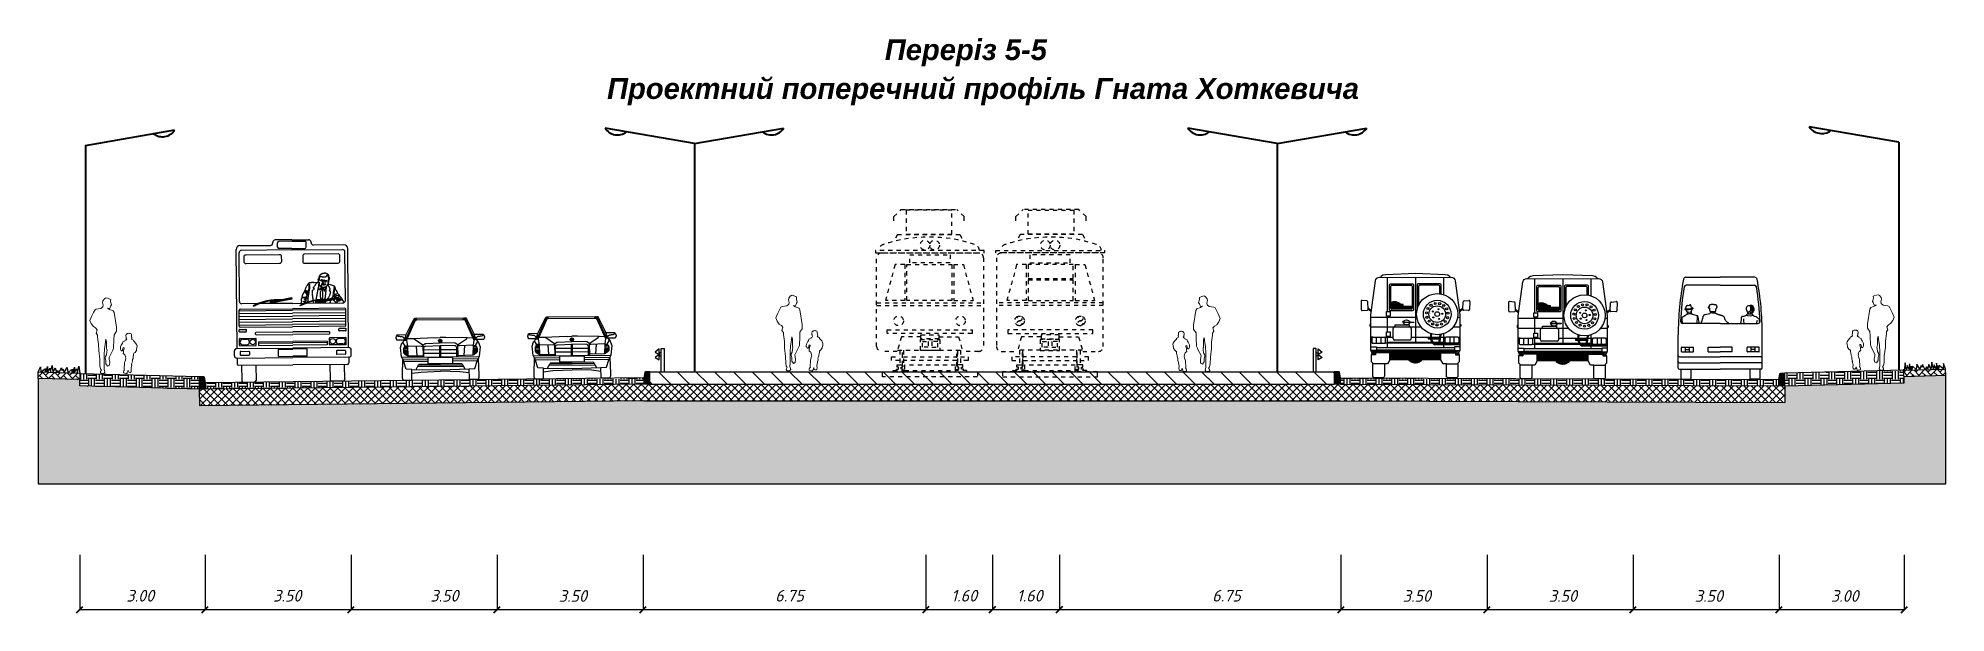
# Model space of a CAD drawing. Header units: metres. Extents: x 34785 to 38791, y 49888 to 55971.
# Drawn here: x 37811.16 to 37856.89, y 51715.33 to 51729.11 of the extents above; entities that cross this region are included whole.
import ezdxf

# ---------------------------------------------------------------- set-up
doc = ezdxf.new("R2010")
doc.units = ezdxf.units.M
doc.linetypes.add('DGN4', pattern=[96.18704, 48.09352, -24.04676, 0, -24.04676])
doc.linetypes.add('HIDDEN', pattern=[0.375, 0.25, -0.125])
for name, color, linetype, lineweight in [('12000000', 251, 'Continuous', 0), ('_pk', 7, 'Continuous', 30), ('ГЕНПЛАН ПЛОЩІ', 7, 'Continuous', 0), ('Слой 1', 250, 'Continuous', 0)]:
    doc.layers.add(name, color=color, linetype=linetype, lineweight=lineweight)
doc.layers.add('vspom', color=7, linetype='HIDDEN')
doc.layers.add('штрих', color=7, linetype='Continuous', lineweight=0, true_color=0x000000)
doc.styles.add('Bm431', font='bm431i.ttf')
doc.styles.add('Строитель 001', font='isocpeur.ttf', dxfattribs={"height": 2})
pattern_1 = [(45, (37391.15477, 51865.9227), (-0.08980256, 0.08980256), []), (135, (37391.15477, 51865.9227), (-0.08980256, -0.08980256), [])]
pattern_2 = [(0, (37391.15477, 51865.9227), (0.1905, 0.1905), [0.1905, -0.1905]), (0, (37391.15477, 51865.99413), (0.1905, 0.1905), [0.1905, -0.1905]), (0, (37391.15477, 51866.06557), (0.1905, 0.1905), [0.1905, -0.1905]), (90, (37391.17858, 51866.08938), (-0.1905, 0.1905), [0.1905, -0.1905]), (90, (37391.25002, 51866.08938), (-0.1905, 0.1905), [0.1905, -0.1905]), (90, (37391.32146, 51866.08938), (-0.1905, 0.1905), [0.1905, -0.1905])]

msp = doc.modelspace()

# ---------------------------------------------------------------- texts
at = {"char_height": 0.5, "attachment_point": 1, "style": 'Bm431'}
for s, insert in [('{\\fArial|b1|i1|c204|p34;Переріз 5-5}', (37831.459, 51729.08)), ('{\\fArial|b1|i1|c204|p34;Проектний поперечний профіль Гната Хоткевича}', (37824.801, 51728.149))]:
    msp.add_mtext_dynamic_manual_height_columns(s, width=29.21049, gutter_width=2, heights=[0], dxfattribs=dict(at, insert=insert))
at = {"layer": 'штрих', "color": 18, "linetype": 'DGN4', "lineweight": 0, "true_color": 0x000000, "char_height": 0.28125, "attachment_point": 1, "style": 'Строитель 001'}
for s, insert in [('{\\fISOCPEUR|b0|i1|c204|p34;3.00}', (37813.277, 51715.876)), ('{\\fISOCPEUR|b0|i1|c204|p34;3.50}', (37816.795, 51715.876)), ('{\\fISOCPEUR|b0|i1|c204|p34;3.50}', (37820.563, 51715.876)), ('{\\fISOCPEUR|b0|i1|c204|p34;3.50}', (37823.643, 51715.871)), ('{\\fISOCPEUR|b0|i1|c204|p34;6.75}', (37828.831, 51715.877)), ('{\\fISOCPEUR|b0|i1|c204|p34;1.60}', (37833.052, 51715.877)), ('{\\fISOCPEUR|b0|i1|c204|p34;1.60}', (37834.623, 51715.877)), ('{\\fISOCPEUR|b0|i1|c204|p34;6.75}', (37839.306, 51715.877)), ('{\\fISOCPEUR|b0|i1|c204|p34;3.50}', (37843.875, 51715.871)), ('{\\fISOCPEUR|b0|i1|c204|p34;3.50}', (37847.375, 51715.871)), ('{\\fISOCPEUR|b0|i1|c204|p34;3.50}', (37850.875, 51715.871)), ('{\\fISOCPEUR|b0|i1|c204|p34;3.00}', (37854.138, 51715.871))]:
    msp.add_mtext(s, dxfattribs=dict(at, insert=insert))

# ---------------------------------------------------------------- blocks, each defined once
blk = doc.blocks.new('1')
at = {"layer": 'ГЕНПЛАН ПЛОЩІ', "color": 7, "linetype": 'Continuous', "lineweight": 0}
blk.add_line((4178.65, -713.94), (4178.65, -713.54), dxfattribs=at)
at = {"layer": 'ГЕНПЛАН ПЛОЩІ', "color": 7, "linetype": 'Continuous', "lineweight": 0, "flags": 128}
for points in [[(4178.65, -713.54), (4178.65, -713.4), (4178.65, -713.12), (4178.65, -712.84), (4178.65, -712.56), (4178.65, -712.44)], [(4177.15, -713.94), (4177.26, -713.94), (4177.55, -713.94), (4177.83, -713.94), (4178.11, -713.94), (4178.65, -713.94)]]:
    blk.add_lwpolyline(points, dxfattribs=at)
at = {"layer": 'Слой 1', "color": 7, "linetype": 'Continuous', "lineweight": 0}
for p, q in [((4177.15, -713.94), (4177.15, -710.94)), ((4177.15, -710.94), (4178.22, -710.94)), ((4178.28, -710.94), (4177.15, -712.08)), ((4178, -710.94), (4177.15, -711.79)), ((4177.72, -710.94), (4177.15, -711.51)), ((4177.43, -710.94), (4177.15, -711.23)), ((4178.42, -711.09), (4177.15, -712.36)), ((4178.46, -711.33), (4177.15, -712.64)), ((4178.5, -711.58), (4177.15, -712.92)), ((4178.54, -711.82), (4177.15, -713.21)), ((4178.58, -712.06), (4177.15, -713.49)), ((4178.63, -712.3), (4177.15, -713.77)), ((4178.65, -712.56), (4177.26, -713.94)), ((4178.65, -712.84), (4177.55, -713.94)), ((4178.65, -713.12), (4177.83, -713.94)), ((4178.65, -713.4), (4178.11, -713.94)), ((4178.65, -712.44), (4178.42, -711.11))]:
    blk.add_line(p, q, dxfattribs=at)
at = {"layer": 'Слой 1', "color": 7, "linetype": 'Continuous', "lineweight": 0, "extrusion": (0, 0, -1)}
blk.add_arc((-4178.22, -711.14), 0.2, 90, 170.1128, dxfattribs=at)
blk = doc.blocks.new('23ук_2')
at = {"layer": '12000000', "color": 0, "linetype": 'Continuous', "lineweight": -2, "ltscale": 100}
for p, q in [((-0.07, 0.1473), (-0.0693, 0.1513)), ((-0.0684, 0.1409), (-0.07, 0.1473)), ((-0.0693, 0.1513), (-0.0654, 0.1563)), ((-0.0693, 0.1368), (-0.0684, 0.1409)), ((-0.0654, 0.1563), (-0.0618, 0.1581)), ((-0.0607, 0.1581), (-0.0505, 0.1547)), ((-0.0505, 0.139), (-0.0529, 0.1328)), ((-0.0505, 0.1547), (-0.0508, 0.1499)), ((-0.0508, 0.1499), (-0.0486, 0.1415)), ((-0.0486, 0.1415), (-0.0505, 0.139)), ((-0.1002, 0.1038), (-0.0957, 0.115)), ((-0.0973, 0.0964), (-0.1002, 0.1038)), ((-0.092, 0.0892), (-0.0973, 0.0964)), ((-0.0957, 0.115), (-0.0916, 0.123)), ((-0.0916, 0.123), (-0.0881, 0.1299)), ((-0.0881, 0.1299), (-0.0852, 0.1313)), ((-0.0852, 0.1313), (-0.0738, 0.1328)), ((-0.0738, 0.1328), (-0.0693, 0.1368)), ((-0.0529, 0.1328), (-0.058, 0.1333)), ((-0.058, 0.1333), (-0.0534, 0.1304)), ((-0.0534, 0.1304), (-0.0444, 0.1275)), ((-0.0444, 0.1275), (-0.0423, 0.1231)), ((-0.0423, 0.1231), (-0.0368, 0.0883)), ((-0.0868, 0.086), (-0.092, 0.0892)), ((-0.083, 0.0813), (-0.0868, 0.086)), ((-0.0855, 0.0738), (-0.083, 0.0813)), ((-0.0818, 0.0692), (-0.0855, 0.0738)), ((-0.0818, 0.064), (-0.0818, 0.0692)), ((-0.0796, 0.047), (-0.0818, 0.064)), ((-0.0793, 0.032), (-0.0796, 0.047)), ((-0.062, 0.0589), (-0.0634, 0.0455)), ((-0.0604, 0.0526), (-0.062, 0.0589)), ((-0.0602, 0.037), (-0.0604, 0.0526)), ((-0.0427, 0.0586), (-0.0437, 0.0377)), ((-0.0425, 0.0695), (-0.0427, 0.0586)), ((-0.0366, 0.078), (-0.0425, 0.0695)), ((-0.0368, 0.0883), (-0.0366, 0.078)), ((-0.0237, 0.0474), (-0.025, 0.0445)), ((-0.0218, 0.05), (-0.0237, 0.0474)), ((-0.0214, 0.0517), (-0.0218, 0.05)), ((-0.0213, 0.0531), (-0.0214, 0.0517)), ((-0.0192, 0.0539), (-0.0213, 0.0531)), ((-0.0157, 0.0554), (-0.0192, 0.0539)), ((-0.0154, 0.0568), (-0.0157, 0.0554)), ((-0.013, 0.0578), (-0.0154, 0.0568)), ((-0.0132, 0.0703), (-0.0138, 0.0677)), ((-0.0138, 0.0677), (-0.0138, 0.0661)), ((-0.0138, 0.0661), (-0.0137, 0.065)), ((-0.0137, 0.065), (-0.0135, 0.0641)), ((-0.0135, 0.0641), (-0.0133, 0.0632)), ((-0.0133, 0.0632), (-0.013, 0.0611)), ((-0.0118, 0.0718), (-0.0132, 0.0703)), ((-0.013, 0.0611), (-0.0119, 0.0591)), ((-0.0119, 0.0591), (-0.013, 0.0578)), ((-0.0109, 0.0723), (-0.0118, 0.0718)), ((-0.0099, 0.0728), (-0.0109, 0.0723)), ((-0.0081, 0.0733), (-0.0099, 0.0728)), ((-0.0062, 0.0729), (-0.0081, 0.0733)), ((-0.0045, 0.0733), (-0.0062, 0.0729)), ((-0.0045, 0.0729), (-0.0045, 0.0733)), ((-0.0017, 0.0722), (-0.0045, 0.0729)), ((-0.001, 0.0707), (-0.0017, 0.0722)), ((-0.0008, 0.0697), (-0.001, 0.0707)), ((-0.0003, 0.0644), (-0.0008, 0.0697)), ((-0.0007, 0.06), (-0.0001, 0.0604)), ((0.0002, 0.0582), (-0.0007, 0.06)), ((0.0001, 0.064), (-0.0003, 0.0644)), ((-0.0001, 0.0604), (0.0004, 0.0624)), ((0.0004, 0.0624), (0.0001, 0.064)), ((0.0022, 0.0577), (0.0002, 0.0582)), ((0.0045, 0.0565), (0.0022, 0.0577)), ((0.0047, 0.0544), (0.0045, 0.0565)), ((0.01, 0.0491), (0.0047, 0.0544)), ((0.012, 0.0448), (0.01, 0.0491)), ((-0.0768, 0.0114), (-0.0793, 0.032)), ((-0.0763, -0.0048), (-0.0768, 0.0114)), ((-0.065, 0.0372), (-0.0661, 0.0206)), ((-0.0661, 0.0206), (-0.066, -0.0036)), ((-0.0634, 0.0455), (-0.065, 0.0372)), ((-0.0636, 0.0142), (-0.063, 0.0176)), ((-0.0621, 0.0073), (-0.0636, 0.0142)), ((-0.063, 0.0176), (-0.0606, 0.0215)), ((-0.062, 0.0043), (-0.0621, 0.0073)), ((-0.062, 0), (-0.062, 0.0043)), ((-0.0606, 0.0215), (-0.0599, 0.0288)), ((-0.0594, 0.0356), (-0.0602, 0.037)), ((-0.0601, 0.0343), (-0.0594, 0.0356)), ((-0.0593, 0.0318), (-0.0601, 0.0343)), ((-0.0599, 0.0288), (-0.0593, 0.0318)), ((-0.0479, 0.0278), (-0.0545, 0.0151)), ((-0.0545, 0.0151), (-0.054, 0.0104)), ((-0.054, 0.0104), (-0.0529, 0.0046)), ((-0.0529, 0.0046), (-0.0534, -0.0032)), ((-0.0457, 0.033), (-0.0479, 0.0278)), ((-0.0437, 0.0377), (-0.0457, 0.033)), ((-0.027, 0.0374), (-0.0272, 0.0354)), ((-0.0272, 0.0354), (-0.0262, 0.0337)), ((-0.0269, 0.041), (-0.027, 0.0374)), ((-0.025, 0.0445), (-0.0269, 0.041)), ((-0.0262, 0.0337), (-0.0254, 0.0316)), ((-0.0254, 0.0316), (-0.0239, 0.0313)), ((-0.0239, 0.0313), (-0.0231, 0.0314)), ((-0.0231, 0.0314), (-0.0222, 0.0315)), ((-0.0222, 0.0315), (-0.022, 0.0333)), ((-0.022, 0.0333), (-0.0213, 0.0363)), ((-0.0213, 0.0363), (-0.0202, 0.039)), ((-0.0199, 0.0284), (-0.0205, 0.0249)), ((-0.0205, 0.0249), (-0.0176, 0.0222)), ((-0.0202, 0.039), (-0.0181, 0.0383)), ((-0.0195, 0.0316), (-0.0199, 0.0284)), ((-0.0192, 0.0343), (-0.0195, 0.0316)), ((-0.0181, 0.0372), (-0.0192, 0.0343)), ((-0.0181, 0.0383), (-0.0181, 0.0372)), ((-0.0176, 0.0222), (-0.0163, 0.0217)), ((-0.0165, 0.0049), (-0.0173, 0.0029)), ((-0.0173, 0.0029), (-0.017, 0)), ((-0.017, 0), (-0.017, -0.004)), ((-0.0152, 0.0089), (-0.0165, 0.0049)), ((-0.0163, 0.0217), (-0.0144, 0.0161)), ((-0.0141, 0.0126), (-0.0152, 0.0089)), ((-0.0144, 0.0161), (-0.0149, 0.0142)), ((-0.0149, 0.0142), (-0.0141, 0.0126)), ((-0.0004, -0.0013), (0.0004, 0.0013)), ((0.0004, 0.0013), (0.0012, 0.0033)), ((0.0009, 0.0062), (0.0014, 0.0088)), ((0.0014, 0.0046), (0.0009, 0.0062)), ((0.0012, 0.0033), (0.0014, 0.0046)), ((0.0014, 0.0088), (0.002, 0.0107)), ((0.002, 0.0107), (0.003, 0.0126)), ((0.003, 0.0155), (0.0036, 0.0169)), ((0.003, 0.0126), (0.003, 0.0155)), ((0.0036, 0.0169), (0.0042, 0.0228)), ((0.0042, 0.0228), (0.0046, 0.0257)), ((0.0046, 0.0257), (0.0051, 0.0253)), ((0.0051, 0.0253), (0.0079, 0.0273)), ((0.0079, 0.0273), (0.0112, 0.0324)), ((0.0112, 0.0324), (0.0114, 0.0344)), ((0.0114, 0.0344), (0.0125, 0.0384)), ((0.0128, 0.0423), (0.012, 0.0448)), ((0.0125, 0.0384), (0.0128, 0.0423)), ((-0.0751, -0.012), (-0.0763, -0.0048)), ((-0.0752, -0.021), (-0.0747, -0.0183)), ((-0.0732, -0.0229), (-0.0752, -0.021)), ((-0.0726, -0.015), (-0.0751, -0.012)), ((-0.0747, -0.0183), (-0.0726, -0.015)), ((-0.067, -0.023), (-0.0732, -0.0229)), ((-0.0643, -0.0198), (-0.067, -0.023)), ((-0.066, -0.0036), (-0.0663, -0.0126)), ((-0.0663, -0.0126), (-0.0643, -0.0198)), ((-0.0579, -0.0053), (-0.062, 0)), ((-0.0534, -0.0032), (-0.0579, -0.0053)), ((-0.0191, -0.0167), (-0.0199, -0.019)), ((-0.0199, -0.019), (-0.0199, -0.0214)), ((-0.0199, -0.0214), (-0.0176, -0.0225)), ((-0.017, -0.0144), (-0.0191, -0.0167)), ((-0.017, -0.004), (-0.0181, -0.0073)), ((-0.0181, -0.0073), (-0.0178, -0.0128)), ((-0.0178, -0.0128), (-0.017, -0.0144)), ((-0.0176, -0.0225), (-0.0143, -0.023)), ((-0.0143, -0.023), (-0.012, -0.023)), ((-0.012, -0.023), (-0.0114, -0.0223)), ((-0.0114, -0.0223), (-0.0108, -0.0206)), ((-0.0108, -0.0196), (-0.0096, -0.0171)), ((-0.0108, -0.0206), (-0.0108, -0.0196)), ((-0.0096, -0.0171), (-0.009, -0.0151)), ((-0.009, -0.0151), (-0.0087, -0.0172)), ((-0.0087, -0.0172), (-0.0081, -0.0191)), ((-0.0081, -0.0191), (-0.0061, -0.0203)), ((-0.0061, -0.0203), (-0.005, -0.0209)), ((-0.005, -0.0209), (-0.0036, -0.0207)), ((-0.0036, -0.0207), (-0.0018, -0.019)), ((-0.0018, -0.0099), (-0.0001, -0.0024)), ((-0.0014, -0.0155), (-0.0018, -0.0099)), ((-0.0018, -0.019), (-0.0014, -0.0155)), ((-0.0001, -0.0024), (-0.0004, -0.0013))]:
    blk.add_line(p, q, dxfattribs=at)
blk = doc.blocks.new('A$C1C8A0264')
for p, q in [((0.135, 2.85), (0.771, 2.85)), ((0.821, 2.9), (0.821, 2.912)), ((1.221, 2.962), (0.871, 2.962)), ((0.921, 2.81), (0.921, 2.902)), ((1.221, 2.932), (0.951, 2.932)), ((1.221, 2.962), (1.571, 2.962)), ((1.221, 2.932), (1.491, 2.932)), ((1.521, 2.81), (1.521, 2.902)), ((1.621, 2.9), (1.621, 2.912)), ((2.307, 2.85), (1.671, 2.85)), ((0.055, 0.7), (0.055, 2.77)), ((0.115, 1.685), (0.115, 2.7)), ((1.221, 2.75), (0.165, 2.75)), ((1.221, 2.78), (0.951, 2.78)), ((1.221, 2.78), (1.491, 2.78)), ((1.221, 2.75), (2.277, 2.75)), ((2.327, 1.685), (2.327, 2.7)), ((2.387, 0.7), (2.387, 2.77)), ((0.497, 1.635), (0.165, 1.635)), ((1.221, 1.635), (0.538, 1.635)), ((1.221, 1.635), (1.472, 1.635)), ((1.513, 1.635), (2.277, 1.635)), ((0.106, 1.167), (0.106, 1.503)), ((0.106, 1.49), (1.221, 1.49)), ((0.106, 1.43), (1.221, 1.43)), ((0.106, 1.37), (1.221, 1.37)), ((0.106, 1.31), (1.221, 1.31)), ((0.106, 1.25), (1.221, 1.25)), ((0.126, 1.523), (1.221, 1.523)), ((2.316, 1.523), (1.221, 1.523)), ((2.336, 1.49), (1.221, 1.49)), ((2.336, 1.43), (1.221, 1.43)), ((2.336, 1.37), (1.221, 1.37)), ((2.336, 1.31), (1.221, 1.31)), ((2.336, 1.25), (1.221, 1.25)), ((2.336, 1.167), (2.336, 1.503)), ((0.106, 1.19), (1.221, 1.19)), ((0.106, 1.059), (0.106, 1.089)), ((0.106, 0.77), (0.106, 0.9)), ((0.116, 1.099), (0.246, 1.099)), ((0.116, 1.049), (0.246, 1.049)), ((0.116, 0.91), (0.446, 0.91)), ((0.126, 1.147), (1.221, 1.147)), ((0.175, 0.892), (0.26, 0.892)), ((0.256, 1.059), (0.256, 1.089)), ((0.446, 0.996), (0.446, 1.026)), ((0.456, 1.036), (1.221, 1.036)), ((0.456, 0.986), (1.221, 0.986)), ((0.456, 0.77), (0.456, 0.9)), ((0.504, 0.835), (1.221, 0.835)), ((0.504, 0.835), (0.504, 0.76)), ((0.504, 0.81), (1.221, 0.81)), ((2.336, 1.19), (1.221, 1.19)), ((2.316, 1.147), (1.221, 1.147)), ((1.986, 1.036), (1.221, 1.036)), ((1.986, 0.986), (1.221, 0.986)), ((1.938, 0.835), (1.221, 0.835)), ((1.938, 0.81), (1.221, 0.81)), ((1.938, 0.835), (1.938, 0.76)), ((1.986, 0.77), (1.986, 0.9)), ((1.996, 0.996), (1.996, 1.026)), ((2.326, 0.91), (1.996, 0.91)), ((2.267, 0.892), (2.182, 0.892)), ((2.186, 1.059), (2.186, 1.089)), ((2.326, 1.099), (2.196, 1.099)), ((2.326, 1.049), (2.196, 1.049)), ((2.336, 1.059), (2.336, 1.089)), ((2.336, 0.77), (2.336, 0.9)), ((0, 0.55), (0, 0.65)), ((0.05, 0.7), (1.221, 0.7)), ((0.05, 0.5), (1.221, 0.5)), ((0.055, 0.5), (0.055, 0.38)), ((0.116, 0.76), (0.446, 0.76)), ((0.121, 0.63), (0.121, 0.57)), ((0.131, 0.64), (0.302, 0.64)), ((0.131, 0.56), (0.302, 0.56)), ((0.175, 0.778), (0.26, 0.778)), ((0.312, 0.63), (0.312, 0.57)), ((0.504, 0.76), (1.221, 0.76)), ((0.921, 0.68), (1.221, 0.68)), ((0.921, 0.53), (0.921, 0.68)), ((0.921, 0.53), (1.221, 0.53)), ((1.938, 0.76), (1.221, 0.76)), ((2.392, 0.7), (1.221, 0.7)), ((1.521, 0.68), (1.221, 0.68)), ((1.521, 0.53), (1.221, 0.53)), ((2.392, 0.5), (1.221, 0.5)), ((1.521, 0.53), (1.521, 0.68)), ((2.326, 0.76), (1.996, 0.76)), ((2.13, 0.63), (2.13, 0.57)), ((2.311, 0.64), (2.14, 0.64)), ((2.311, 0.56), (2.14, 0.56)), ((2.267, 0.778), (2.182, 0.778)), ((2.321, 0.63), (2.321, 0.57)), ((2.387, 0.5), (2.387, 0.38)), ((2.442, 0.55), (2.442, 0.65)), ((0.085, 0.35), (1.221, 0.35)), ((0.147, 0.35), (0.147, 0.03)), ((0.447, 0.35), (0.447, 0.03)), ((2.357, 0.35), (1.221, 0.35)), ((1.994, 0.35), (1.994, 0.03)), ((2.294, 0.35), (2.294, 0.03)), ((0.177, 0), (0.417, 0)), ((2.264, 0), (2.024, 0))]:
    blk.add_line(p, q)
at = {"color": 0}
for points in [[(0.26, 2.66), (0.957, 2.66, -0.414214), (0.997, 2.62), (0.997, 2.509, -0.414214), (0.957, 2.469), (0.26, 2.469, -0.414214), (0.22, 2.509), (0.22, 2.62, -0.414214)], [(2.182, 2.66), (1.484, 2.66, 0.414214), (1.444, 2.62), (1.444, 2.509, 0.414214), (1.484, 2.469), (2.182, 2.469, 0.414214), (2.222, 2.509), (2.222, 2.62, 0.414214)]]:
    blk.add_lwpolyline(points, format="xyb", close=True, dxfattribs=at)
at = {"linetype": 'Continuous'}
for points in [[(2.291, 1.637), (2.29, 1.64), (2.291, 1.648), (2.291, 1.657), (2.29, 1.665), (2.289, 1.672), (2.287, 1.674), (2.286, 1.675), (2.284, 1.677), (2.283, 1.678), (2.281, 1.679), (2.279, 1.68), (2.276, 1.681), (2.273, 1.681), (2.272, 1.688), (2.27, 1.695), (2.268, 1.703), (2.266, 1.71), (2.263, 1.716), (2.259, 1.722), (2.253, 1.727), (2.245, 1.73), (2.246, 1.733), (2.246, 1.735), (2.245, 1.737), (2.244, 1.739), (2.243, 1.741), (2.241, 1.744), (2.239, 1.746), (2.236, 1.748), (2.233, 1.751), (2.23, 1.753), (2.227, 1.756), (2.224, 1.759), (2.221, 1.762), (2.218, 1.765), (2.214, 1.768), (2.211, 1.772), (2.211, 1.778), (2.21, 1.783), (2.208, 1.788), (2.206, 1.792), (2.203, 1.797), (2.2, 1.801), (2.197, 1.804), (2.193, 1.808), (2.189, 1.811), (2.185, 1.814), (2.181, 1.818), (2.178, 1.821), (2.174, 1.824), (2.17, 1.828), (2.167, 1.831), (2.164, 1.835), (2.164, 1.838), (2.164, 1.843), (2.164, 1.848), (2.164, 1.855), (2.163, 1.861), (2.16, 1.868), (2.157, 1.873), (2.151, 1.877), (2.149, 1.883), (2.147, 1.889), (2.145, 1.893), (2.142, 1.896), (2.139, 1.899), (2.136, 1.901), (2.132, 1.902), (2.128, 1.903), (2.127, 1.91), (2.126, 1.92), (2.124, 1.93), (2.122, 1.942), (2.119, 1.954), (2.115, 1.965), (2.109, 1.975), (2.1, 1.985), (2.021, 2.018), (1.966, 2.032), (1.968, 2.038), (1.97, 2.043), (1.971, 2.048), (1.972, 2.052), (1.972, 2.055), (1.972, 2.059), (1.972, 2.062), (1.972, 2.066), (1.975, 2.067), (1.977, 2.068), (1.978, 2.069), (1.979, 2.07), (1.979, 2.072), (1.979, 2.073), (1.979, 2.075), (1.979, 2.077), (1.979, 2.084), (1.98, 2.09), (1.981, 2.096), (1.983, 2.102), (1.984, 2.109), (1.986, 2.115), (1.987, 2.122), (1.988, 2.129), (1.99, 2.133), (1.993, 2.135), (1.996, 2.138), (1.998, 2.14), (2, 2.142), (2.002, 2.144), (2.004, 2.146), (2.004, 2.148), (2.001, 2.158), (1.999, 2.166), (1.996, 2.172), (1.994, 2.176), (1.991, 2.18), (1.989, 2.182), (1.987, 2.185), (1.984, 2.187), (1.984, 2.195), (1.984, 2.203), (1.984, 2.211), (1.981, 2.22), (1.978, 2.227), (1.972, 2.233), (1.964, 2.237), (1.953, 2.238), (1.95, 2.243), (1.946, 2.247), (1.941, 2.25), (1.935, 2.252), (1.928, 2.254), (1.921, 2.255), (1.914, 2.256), (1.906, 2.257), (1.899, 2.257), (1.891, 2.257), (1.884, 2.256), (1.877, 2.255), (1.87, 2.254), (1.864, 2.254), (1.86, 2.253), (1.856, 2.251), (1.853, 2.25), (1.849, 2.249), (1.846, 2.247), (1.842, 2.246), (1.838, 2.244), (1.834, 2.242), (1.83, 2.24), (1.825, 2.238), (1.821, 2.235), (1.817, 2.232), (1.813, 2.229), (1.809, 2.226), (1.805, 2.222), (1.801, 2.218), (1.798, 2.214), (1.794, 2.209), (1.79, 2.203), (1.787, 2.197), (1.784, 2.191), (1.782, 2.184), (1.78, 2.176), (1.779, 2.167), (1.778, 2.157), (1.776, 2.146), (1.774, 2.147), (1.771, 2.147), (1.77, 2.145), (1.768, 2.143), (1.767, 2.14), (1.766, 2.136), (1.766, 2.13), (1.767, 2.124), (1.768, 2.107), (1.768, 2.092), (1.769, 2.08), (1.773, 2.074), (1.77, 2.073), (1.766, 2.072), (1.762, 2.071), (1.758, 2.07), (1.754, 2.069), (1.749, 2.067), (1.746, 2.066), (1.743, 2.065), (1.679, 2.062), (1.674, 2.063), (1.669, 2.063), (1.665, 2.064), (1.661, 2.064), (1.657, 2.064), (1.653, 2.064), (1.648, 2.065), (1.642, 2.066), (1.635, 2.065), (1.629, 2.064), (1.624, 2.064), (1.619, 2.063), (1.614, 2.062), (1.61, 2.062), (1.607, 2.061), (1.603, 2.06), (1.6, 2.059), (1.597, 2.059), (1.594, 2.058), (1.59, 2.058), (1.587, 2.057), (1.584, 2.057), (1.58, 2.057), (1.576, 2.058), (1.571, 2.056), (1.567, 2.053), (1.563, 2.049), (1.558, 2.044), (1.553, 2.039), (1.548, 2.032), (1.543, 2.025), (1.538, 2.018), (1.533, 2.01), (1.529, 2.002), (1.524, 1.995), (1.519, 1.987), (1.514, 1.98), (1.51, 1.973), (1.506, 1.967), (1.502, 1.962), (1.499, 1.951), (1.497, 1.94), (1.493, 1.93), (1.49, 1.92), (1.486, 1.91), (1.481, 1.901), (1.477, 1.893), (1.472, 1.884), (1.468, 1.876), (1.463, 1.868), (1.459, 1.86), (1.455, 1.853), (1.451, 1.845), (1.448, 1.838), (1.445, 1.831), (1.443, 1.824), (1.438, 1.818), (1.435, 1.812), (1.432, 1.806), (1.429, 1.8), (1.428, 1.794), (1.426, 1.788), (1.425, 1.782), (1.424, 1.775), (1.422, 1.769), (1.421, 1.763), (1.419, 1.756), (1.417, 1.749), (1.415, 1.743), (1.412, 1.736), (1.408, 1.73), (1.403, 1.723), (1.402, 1.717), (1.402, 1.711), (1.403, 1.705), (1.404, 1.698), (1.406, 1.692), (1.408, 1.684), (1.41, 1.678), (1.412, 1.67), (1.41, 1.667), (1.409, 1.663), (1.407, 1.659), (1.405, 1.654), (1.403, 1.649), (1.401, 1.644), (1.399, 1.64), (1.398, 1.637), (1.398, 1.635)], [(1.504, 1.699), (1.5, 1.699), (1.496, 1.699), (1.493, 1.698), (1.489, 1.698), (1.485, 1.698), (1.481, 1.698), (1.477, 1.698), (1.473, 1.697), (1.473, 1.702), (1.474, 1.706), (1.477, 1.71), (1.48, 1.713), (1.484, 1.716), (1.488, 1.719), (1.493, 1.721), (1.498, 1.723), (1.503, 1.725), (1.508, 1.727), (1.513, 1.729), (1.517, 1.73), (1.521, 1.732), (1.524, 1.734), (1.527, 1.735), (1.528, 1.737), (1.526, 1.74), (1.523, 1.742), (1.519, 1.743), (1.516, 1.744), (1.512, 1.744), (1.508, 1.743), (1.504, 1.742), (1.5, 1.742), (1.496, 1.741), (1.491, 1.74), (1.487, 1.739), (1.483, 1.739), (1.479, 1.739), (1.475, 1.74), (1.472, 1.742), (1.469, 1.744), (1.463, 1.748), (1.458, 1.75), (1.453, 1.75), (1.449, 1.749), (1.446, 1.748), (1.443, 1.747), (1.44, 1.748), (1.438, 1.749), (1.439, 1.752), (1.441, 1.754), (1.444, 1.756), (1.449, 1.758), (1.454, 1.759), (1.459, 1.76), (1.466, 1.761), (1.472, 1.762), (1.479, 1.763), (1.486, 1.764), (1.493, 1.765), (1.499, 1.766), (1.506, 1.768), (1.511, 1.769), (1.517, 1.771), (1.521, 1.774), (1.526, 1.782), (1.528, 1.79), (1.528, 1.797), (1.526, 1.804), (1.524, 1.81), (1.523, 1.815), (1.523, 1.818), (1.524, 1.821), (1.528, 1.823), (1.531, 1.823), (1.535, 1.823), (1.538, 1.822), (1.541, 1.821), (1.544, 1.822), (1.547, 1.824), (1.549, 1.827), (1.547, 1.829), (1.546, 1.831), (1.544, 1.832), (1.541, 1.833), (1.538, 1.834), (1.535, 1.834), (1.532, 1.834), (1.529, 1.834), (1.526, 1.835), (1.523, 1.835), (1.52, 1.835), (1.518, 1.836), (1.515, 1.836), (1.513, 1.837), (1.511, 1.839), (1.509, 1.84), (1.503, 1.845), (1.498, 1.852), (1.494, 1.86), (1.492, 1.869), (1.49, 1.877), (1.491, 1.886), (1.492, 1.894), (1.495, 1.901), (1.5, 1.903), (1.504, 1.902), (1.506, 1.897), (1.508, 1.89), (1.51, 1.882), (1.511, 1.874), (1.513, 1.866), (1.515, 1.859), (1.518, 1.856), (1.52, 1.853), (1.523, 1.85), (1.525, 1.847), (1.527, 1.844), (1.53, 1.843), (1.534, 1.841), (1.539, 1.841), (1.542, 1.841), (1.545, 1.841), (1.548, 1.842), (1.551, 1.843), (1.554, 1.844), (1.556, 1.846), (1.558, 1.848), (1.558, 1.85), (1.553, 1.853), (1.549, 1.855), (1.546, 1.858), (1.544, 1.861), (1.542, 1.864), (1.541, 1.868), (1.539, 1.871), (1.538, 1.875), (1.537, 1.878), (1.536, 1.881), (1.534, 1.884), (1.532, 1.888), (1.53, 1.89), (1.527, 1.893), (1.523, 1.895), (1.518, 1.898), (1.521, 1.898), (1.523, 1.898), (1.525, 1.897), (1.528, 1.897), (1.53, 1.896), (1.532, 1.895), (1.535, 1.893), (1.537, 1.892), (1.54, 1.891), (1.542, 1.889), (1.545, 1.888), (1.548, 1.887), (1.55, 1.886), (1.554, 1.886), (1.556, 1.885), (1.559, 1.886), (1.562, 1.887), (1.564, 1.889), (1.566, 1.891), (1.568, 1.894), (1.568, 1.897), (1.569, 1.901), (1.569, 1.905), (1.569, 1.91), (1.569, 1.928), (1.57, 1.945), (1.572, 1.962), (1.574, 1.978), (1.575, 1.994), (1.577, 2.009), (1.577, 2.025), (1.577, 2.041), (1.579, 2.027), (1.58, 2.01), (1.58, 1.992), (1.58, 1.973), (1.579, 1.954), (1.577, 1.934), (1.575, 1.915), (1.572, 1.897), (1.568, 1.871), (1.563, 1.849), (1.559, 1.828), (1.555, 1.808), (1.552, 1.789), (1.549, 1.769), (1.547, 1.747), (1.546, 1.723), (1.545, 1.706), (1.541, 1.689), (1.536, 1.67), (1.532, 1.657)], [(1.658, 1.69), (1.655, 1.705), (1.652, 1.726), (1.649, 1.745), (1.648, 1.764), (1.646, 1.782), (1.645, 1.799), (1.644, 1.817), (1.643, 1.834), (1.643, 1.851), (1.642, 1.869), (1.641, 1.887), (1.64, 1.905), (1.684, 1.93), (1.657, 1.962), (1.667, 1.97), (1.676, 1.979), (1.684, 1.987), (1.69, 1.995), (1.696, 2.002), (1.701, 2.009), (1.705, 2.016), (1.709, 2.023), (1.712, 2.029), (1.715, 2.034), (1.718, 2.04), (1.722, 2.046), (1.726, 2.051), (1.731, 2.056), (1.736, 2.061), (1.743, 2.065)], [(1.743, 2.065), (1.746, 2.066), (1.749, 2.067), (1.754, 2.069), (1.758, 2.07), (1.762, 2.071), (1.766, 2.072), (1.77, 2.073), (1.773, 2.074), (1.774, 2.073), (1.775, 2.073), (1.776, 2.072), (1.777, 2.072), (1.779, 2.072), (1.78, 2.072), (1.781, 2.073), (1.783, 2.073), (1.784, 2.067), (1.784, 2.06), (1.783, 2.051), (1.784, 2.042), (1.782, 2.038), (1.78, 2.032), (1.778, 2.024), (1.775, 2.015), (1.772, 2.004), (1.769, 1.991), (1.767, 1.977), (1.763, 1.962), (1.76, 1.946), (1.757, 1.929), (1.753, 1.911), (1.749, 1.893), (1.746, 1.874), (1.742, 1.855), (1.738, 1.836), (1.734, 1.817), (1.729, 1.799), (1.726, 1.78), (1.723, 1.763), (1.719, 1.745), (1.716, 1.729), (1.714, 1.712), (1.712, 1.7)], [(1.784, 2.041), (1.784, 2.042), (1.783, 2.051), (1.784, 2.06), (1.784, 2.067), (1.783, 2.073), (1.781, 2.073), (1.78, 2.072), (1.779, 2.072), (1.777, 2.072), (1.776, 2.072), (1.775, 2.073), (1.774, 2.073), (1.773, 2.074), (1.769, 2.08), (1.768, 2.092), (1.768, 2.107), (1.767, 2.124), (1.766, 2.13), (1.766, 2.136), (1.767, 2.14), (1.768, 2.143), (1.77, 2.145), (1.771, 2.146), (1.774, 2.146), (1.776, 2.145), (1.779, 2.145), (1.781, 2.143), (1.782, 2.138), (1.784, 2.133), (1.786, 2.126), (1.787, 2.119), (1.789, 2.113), (1.792, 2.107), (1.794, 2.118), (1.794, 2.133), (1.793, 2.149), (1.79, 2.167), (1.794, 2.171), (1.797, 2.177), (1.801, 2.182), (1.804, 2.186), (1.806, 2.19), (1.809, 2.193), (1.811, 2.194), (1.813, 2.194), (1.819, 2.193), (1.824, 2.192), (1.828, 2.19), (1.833, 2.189), (1.837, 2.188), (1.841, 2.187), (1.845, 2.186), (1.85, 2.185), (1.854, 2.184), (1.859, 2.183), (1.864, 2.182), (1.87, 2.182), (1.876, 2.181), (1.884, 2.181), (1.891, 2.181), (1.9, 2.181), (1.907, 2.183), (1.914, 2.184), (1.92, 2.186), (1.925, 2.188), (1.93, 2.19), (1.934, 2.192), (1.937, 2.195), (1.939, 2.197), (1.941, 2.2), (1.943, 2.202), (1.944, 2.205), (1.945, 2.207), (1.945, 2.21), (1.945, 2.212), (1.945, 2.215), (1.945, 2.217), (1.952, 2.214), (1.957, 2.21), (1.961, 2.207), (1.965, 2.204), (1.967, 2.2), (1.969, 2.197), (1.971, 2.194), (1.973, 2.191), (1.974, 2.178), (1.977, 2.159), (1.979, 2.139), (1.98, 2.126), (1.981, 2.129), (1.982, 2.131), (1.983, 2.133), (1.984, 2.134), (1.986, 2.134), (1.987, 2.133), (1.988, 2.132), (1.988, 2.13), (1.987, 2.122), (1.986, 2.115), (1.984, 2.109), (1.983, 2.103), (1.981, 2.096), (1.98, 2.09), (1.979, 2.084), (1.979, 2.077), (1.979, 2.075), (1.979, 2.073), (1.979, 2.072), (1.979, 2.07), (1.978, 2.069), (1.977, 2.068), (1.975, 2.067), (1.972, 2.065), (1.972, 2.058), (1.971, 2.05), (1.969, 2.041), (1.966, 2.032)], [(1.78, 1.91), (1.779, 1.934), (1.777, 1.958), (1.775, 1.983), (1.774, 2.011), (1.775, 2.015), (1.776, 2.019), (1.777, 2.024), (1.779, 2.028), (1.78, 2.032), (1.781, 2.035), (1.782, 2.039), (1.784, 2.042), (1.785, 2.033), (1.786, 2.025), (1.787, 2.018), (1.789, 2.012), (1.792, 2.006), (1.794, 2), (1.798, 1.996), (1.801, 1.991), (1.805, 1.987), (1.809, 1.982), (1.813, 1.978), (1.817, 1.974), (1.821, 1.97), (1.825, 1.966), (1.829, 1.961), (1.833, 1.957), (1.829, 1.955), (1.825, 1.953), (1.822, 1.951), (1.819, 1.947), (1.816, 1.944), (1.813, 1.94), (1.81, 1.936), (1.808, 1.932), (1.805, 1.928), (1.802, 1.924), (1.799, 1.92), (1.796, 1.917), (1.793, 1.914), (1.789, 1.912), (1.785, 1.911), (1.78, 1.91)], [(1.784, 2.042), (1.784, 2.036), (1.784, 2.037), (1.784, 2.042)], [(1.793, 2.004), (1.792, 2.006), (1.791, 2.007), (1.791, 2.008), (1.789, 2.015), (1.786, 2.024), (1.785, 2.033), (1.784, 2.036), (1.784, 2.037), (1.793, 2.004)], [(1.793, 2.004), (1.795, 1.999), (1.797, 1.996), (1.797, 1.996), (1.793, 2.004)], [(1.797, 1.996), (1.797, 1.996), (1.797, 1.996)], [(1.797, 1.996), (1.799, 1.995), (1.799, 1.995), (1.797, 1.996)], [(1.799, 1.995), (1.799, 1.995), (1.799, 1.995)], [(1.813, 2.109), (1.816, 2.11), (1.819, 2.111), (1.821, 2.112), (1.824, 2.114), (1.826, 2.115), (1.829, 2.116), (1.832, 2.117), (1.835, 2.116), (1.838, 2.115), (1.841, 2.115), (1.844, 2.114), (1.846, 2.114), (1.848, 2.113), (1.85, 2.113), (1.851, 2.112), (1.851, 2.111), (1.846, 2.11), (1.842, 2.109), (1.839, 2.107), (1.837, 2.106), (1.835, 2.104), (1.833, 2.102), (1.832, 2.101), (1.829, 2.1), (1.832, 2.101), (1.834, 2.102), (1.837, 2.103), (1.839, 2.105), (1.841, 2.105), (1.844, 2.106), (1.846, 2.107), (1.848, 2.106), (1.849, 2.103), (1.851, 2.1), (1.853, 2.099), (1.856, 2.099), (1.859, 2.099), (1.862, 2.101), (1.864, 2.104), (1.864, 2.109), (1.866, 2.108), (1.868, 2.106), (1.869, 2.105), (1.87, 2.104), (1.87, 2.102), (1.869, 2.101), (1.869, 2.1), (1.868, 2.099), (1.867, 2.098), (1.865, 2.097), (1.864, 2.096), (1.862, 2.095), (1.863, 2.095), (1.864, 2.095), (1.866, 2.095), (1.867, 2.094), (1.867, 2.093), (1.867, 2.091), (1.865, 2.089), (1.862, 2.087), (1.859, 2.085), (1.858, 2.084), (1.855, 2.083), (1.854, 2.082), (1.851, 2.082), (1.849, 2.081), (1.845, 2.081), (1.842, 2.08), (1.844, 2.08), (1.848, 2.08), (1.853, 2.081), (1.858, 2.082), (1.863, 2.084), (1.868, 2.086), (1.872, 2.088), (1.876, 2.091), (1.876, 2.094), (1.876, 2.097), (1.876, 2.1), (1.876, 2.103), (1.876, 2.104), (1.876, 2.105), (1.875, 2.106), (1.874, 2.107), (1.872, 2.108), (1.87, 2.11), (1.867, 2.11), (1.864, 2.112), (1.861, 2.113), (1.858, 2.114), (1.854, 2.115), (1.851, 2.116), (1.848, 2.116), (1.844, 2.117), (1.841, 2.118), (1.838, 2.118), (1.833, 2.119), (1.829, 2.118), (1.826, 2.117), (1.823, 2.116), (1.821, 2.114), (1.819, 2.113), (1.816, 2.111), (1.813, 2.109)], [(1.872, 2.053), (1.87, 2.055), (1.868, 2.056), (1.867, 2.057), (1.866, 2.058), (1.865, 2.059), (1.864, 2.06), (1.863, 2.06), (1.862, 2.061), (1.859, 2.058), (1.855, 2.055), (1.851, 2.052), (1.847, 2.049), (1.843, 2.045), (1.839, 2.04), (1.837, 2.034), (1.836, 2.025), (1.834, 2.022), (1.833, 2.018), (1.832, 2.014), (1.83, 2.009), (1.829, 2.004), (1.828, 1.999), (1.826, 1.995), (1.824, 1.991), (1.827, 1.995), (1.83, 1.999), (1.832, 2.003), (1.835, 2.008), (1.837, 2.012), (1.84, 2.016), (1.842, 2.018), (1.844, 2.019), (1.849, 2.02), (1.854, 2.02), (1.859, 2.02), (1.864, 2.019), (1.869, 2.019), (1.873, 2.019), (1.878, 2.019), (1.883, 2.018), (1.887, 2.018), (1.892, 2.019), (1.897, 2.019), (1.903, 2.02), (1.908, 2.021), (1.914, 2.022), (1.919, 2.024), (1.926, 2.026), (1.921, 2.025), (1.917, 2.024), (1.913, 2.024), (1.909, 2.024), (1.906, 2.023), (1.902, 2.023), (1.898, 2.023), (1.894, 2.023), (1.893, 2.023), (1.891, 2.022), (1.89, 2.022), (1.889, 2.022), (1.887, 2.021), (1.886, 2.021), (1.884, 2.02), (1.883, 2.02), (1.882, 2.021), (1.881, 2.022), (1.88, 2.022), (1.879, 2.023), (1.879, 2.024), (1.878, 2.024), (1.877, 2.025), (1.876, 2.026), (1.87, 2.026), (1.866, 2.025), (1.861, 2.024), (1.856, 2.024), (1.852, 2.023), (1.848, 2.023), (1.843, 2.024), (1.838, 2.025), (1.838, 2.028), (1.839, 2.032), (1.842, 2.036), (1.846, 2.04), (1.851, 2.044), (1.855, 2.049), (1.859, 2.054), (1.862, 2.06), (1.864, 2.059), (1.865, 2.057), (1.866, 2.055), (1.868, 2.053), (1.87, 2.052), (1.872, 2.05), (1.875, 2.049), (1.878, 2.049), (1.877, 2.05), (1.876, 2.051), (1.874, 2.052), (1.872, 2.053)], [(1.94, 2.088), (1.936, 2.087), (1.932, 2.086), (1.928, 2.085), (1.923, 2.084), (1.918, 2.083), (1.914, 2.082), (1.909, 2.082), (1.906, 2.083), (1.904, 2.084), (1.901, 2.085), (1.9, 2.085), (1.899, 2.086), (1.898, 2.087), (1.897, 2.088), (1.896, 2.09), (1.895, 2.093), (1.894, 2.097), (1.894, 2.1), (1.894, 2.104), (1.894, 2.107), (1.892, 2.11), (1.891, 2.114), (1.89, 2.117), (1.89, 2.12), (1.891, 2.117), (1.892, 2.115), (1.893, 2.112), (1.894, 2.11), (1.896, 2.107), (1.897, 2.105), (1.899, 2.103), (1.901, 2.102), (1.903, 2.101), (1.904, 2.101), (1.906, 2.102), (1.907, 2.103), (1.909, 2.104), (1.91, 2.104), (1.911, 2.105), (1.911, 2.105), (1.914, 2.105), (1.916, 2.106), (1.919, 2.106), (1.921, 2.106), (1.923, 2.105), (1.925, 2.105), (1.927, 2.105), (1.929, 2.106), (1.932, 2.106), (1.934, 2.105), (1.938, 2.104), (1.941, 2.103), (1.945, 2.101), (1.949, 2.099), (1.953, 2.097), (1.957, 2.095), (1.954, 2.096), (1.951, 2.096), (1.948, 2.097), (1.945, 2.098), (1.942, 2.099), (1.939, 2.099), (1.935, 2.1), (1.932, 2.101), (1.931, 2.097), (1.929, 2.095), (1.926, 2.093), (1.923, 2.092), (1.919, 2.093), (1.916, 2.094), (1.914, 2.097), (1.913, 2.101), (1.912, 2.101), (1.911, 2.1), (1.909, 2.1), (1.908, 2.099), (1.907, 2.099), (1.906, 2.098), (1.905, 2.098), (1.904, 2.097), (1.903, 2.095), (1.902, 2.093), (1.902, 2.09), (1.903, 2.089), (1.904, 2.087), (1.906, 2.086), (1.908, 2.085), (1.911, 2.085), (1.914, 2.085), (1.918, 2.085), (1.921, 2.085), (1.925, 2.085), (1.929, 2.086), (1.933, 2.087), (1.936, 2.087), (1.94, 2.088)], [(1.954, 1.715), (1.958, 1.72), (1.964, 1.729), (1.97, 1.738), (1.976, 1.747), (1.982, 1.756), (1.987, 1.765), (1.993, 1.774), (1.998, 1.784), (2.002, 1.795), (2.007, 1.805), (2.011, 1.816), (2.014, 1.828), (2.018, 1.839), (2.02, 1.852), (2.023, 1.865), (2.019, 1.869), (2.016, 1.873), (2.012, 1.877), (2.009, 1.881), (2.005, 1.885), (2.002, 1.889), (1.999, 1.893), (1.995, 1.897), (1.997, 1.9), (1.999, 1.903), (2.002, 1.905), (2.004, 1.907), (2.006, 1.909), (2.009, 1.91), (2.012, 1.91), (2.015, 1.911), (2.015, 1.916), (2.015, 1.922), (2.013, 1.928), (2.011, 1.934), (2.008, 1.94), (2.005, 1.947), (2.001, 1.955), (1.997, 1.962), (1.993, 1.97), (1.988, 1.978), (1.984, 1.986), (1.979, 1.994), (1.975, 2.002), (1.971, 2.01), (1.968, 2.018), (1.965, 2.027), (1.963, 2.02), (1.96, 2.014), (1.956, 2.008), (1.952, 2.001), (1.947, 1.995), (1.943, 1.99), (1.939, 1.986), (1.936, 1.983), (1.931, 1.964), (1.927, 1.945), (1.924, 1.924), (1.921, 1.902), (1.918, 1.881), (1.916, 1.859), (1.914, 1.837), (1.911, 1.816), (1.909, 1.795), (1.907, 1.775), (1.905, 1.756), (1.902, 1.739), (1.899, 1.724), (1.897, 1.714)], [(1.907, 2.058), (1.906, 2.057), (1.905, 2.057), (1.904, 2.056), (1.902, 2.055), (1.901, 2.054), (1.899, 2.052), (1.899, 2.05), (1.898, 2.048), (1.899, 2.05), (1.901, 2.052), (1.903, 2.053), (1.905, 2.054), (1.907, 2.055), (1.908, 2.056), (1.908, 2.057), (1.907, 2.058)], [(1.962, 2.018), (1.961, 2.017), (1.959, 2.012), (1.956, 2.007), (1.954, 2.005), (1.953, 2.003), (1.95, 1.999), (1.946, 1.995), (1.945, 1.992), (1.945, 1.992), (1.962, 2.018)], [(1.51, 1.649), (1.509, 1.652), (1.506, 1.655), (1.503, 1.657), (1.498, 1.659), (1.493, 1.659), (1.488, 1.66), (1.482, 1.66), (1.476, 1.66), (1.47, 1.66), (1.464, 1.66), (1.459, 1.661), (1.455, 1.662), (1.451, 1.664), (1.448, 1.667), (1.45, 1.668), (1.453, 1.669), (1.456, 1.67), (1.458, 1.671), (1.461, 1.671), (1.463, 1.671), (1.466, 1.671), (1.468, 1.671), (1.471, 1.671), (1.473, 1.671), (1.475, 1.67), (1.478, 1.67), (1.48, 1.67), (1.483, 1.67), (1.485, 1.67), (1.487, 1.671), (1.491, 1.673), (1.495, 1.675), (1.499, 1.679), (1.502, 1.682), (1.505, 1.686), (1.506, 1.69), (1.506, 1.694), (1.504, 1.699)], [(1.526, 1.64), (1.525, 1.635)], [(1.671, 1.635), (1.67, 1.637), (1.664, 1.661), (1.661, 1.676)], [(1.709, 1.685), (1.708, 1.682), (1.706, 1.667), (1.703, 1.653), (1.7, 1.64), (1.699, 1.635)], [(1.936, 1.983), (1.935, 1.982), (1.931, 1.979), (1.927, 1.976), (1.923, 1.974), (1.919, 1.971), (1.915, 1.969), (1.91, 1.967), (1.906, 1.966), (1.902, 1.964), (1.898, 1.963), (1.894, 1.962), (1.89, 1.961), (1.887, 1.961), (1.883, 1.961), (1.88, 1.96), (1.877, 1.96), (1.874, 1.961), (1.87, 1.961), (1.866, 1.961), (1.863, 1.962), (1.859, 1.962), (1.854, 1.963), (1.85, 1.964), (1.846, 1.965), (1.842, 1.966), (1.838, 1.968), (1.833, 1.97), (1.829, 1.972), (1.824, 1.974), (1.82, 1.977), (1.816, 1.981), (1.807, 1.986), (1.8, 1.992)], [(1.834, 1.91), (1.823, 1.902), (1.814, 1.89), (1.808, 1.875), (1.804, 1.858), (1.802, 1.839), (1.801, 1.819), (1.801, 1.798), (1.803, 1.775), (1.805, 1.753), (1.808, 1.731), (1.811, 1.711)], [(1.814, 1.697), (1.815, 1.689)], [(1.817, 1.678), (1.819, 1.669), (1.819, 1.668)], [(1.822, 1.657), (1.823, 1.65), (1.826, 1.635)], [(1.851, 1.713), (1.852, 1.733), (1.854, 1.766), (1.857, 1.799), (1.857, 1.828), (1.855, 1.853), (1.855, 1.866), (1.855, 1.879), (1.855, 1.891), (1.855, 1.904), (1.858, 1.908), (1.861, 1.912), (1.864, 1.915), (1.867, 1.919), (1.87, 1.923), (1.873, 1.927), (1.876, 1.93), (1.879, 1.934), (1.878, 1.939), (1.876, 1.942), (1.874, 1.946), (1.873, 1.949), (1.871, 1.951), (1.869, 1.953), (1.867, 1.955), (1.864, 1.956), (1.862, 1.957), (1.86, 1.957), (1.857, 1.958), (1.854, 1.958), (1.852, 1.958), (1.849, 1.958), (1.847, 1.958), (1.844, 1.958), (1.841, 1.958), (1.839, 1.957), (1.836, 1.957), (1.834, 1.956), (1.832, 1.955), (1.829, 1.954), (1.827, 1.953), (1.825, 1.952), (1.827, 1.951), (1.829, 1.949), (1.831, 1.947), (1.833, 1.946), (1.835, 1.944), (1.837, 1.941), (1.838, 1.939), (1.839, 1.936), (1.838, 1.931), (1.836, 1.926), (1.834, 1.919), (1.834, 1.91)], [(1.851, 1.696), (1.851, 1.699)], [(1.852, 1.674), (1.851, 1.685)], [(1.862, 1.635), (1.856, 1.646), (1.853, 1.663)], [(1.891, 1.89), (1.892, 1.891), (1.895, 1.895), (1.899, 1.899), (1.902, 1.904), (1.905, 1.909), (1.908, 1.915), (1.912, 1.92), (1.915, 1.926), (1.918, 1.932), (1.92, 1.939), (1.923, 1.945), (1.925, 1.951), (1.927, 1.957), (1.929, 1.963), (1.93, 1.968), (1.931, 1.974), (1.931, 1.979), (1.928, 1.976), (1.925, 1.974), (1.921, 1.972), (1.918, 1.97), (1.914, 1.968), (1.91, 1.967), (1.907, 1.965), (1.903, 1.964), (1.899, 1.963), (1.895, 1.962), (1.891, 1.961), (1.887, 1.96), (1.883, 1.959), (1.879, 1.959), (1.874, 1.959), (1.87, 1.958), (1.872, 1.952), (1.875, 1.947), (1.878, 1.941), (1.88, 1.935), (1.883, 1.929), (1.884, 1.922), (1.884, 1.914), (1.883, 1.905), (1.884, 1.901), (1.884, 1.898), (1.885, 1.894), (1.886, 1.892), (1.886, 1.891), (1.886, 1.891), (1.891, 1.89)], [(1.881, 1.668), (1.875, 1.651), (1.872, 1.635)], [(1.89, 1.692), (1.889, 1.691), (1.885, 1.68)], [(1.901, 1.635), (1.903, 1.639), (1.909, 1.649), (1.914, 1.658), (1.92, 1.667), (1.927, 1.676), (1.927, 1.676)], [(2.01, 1.635), (2.01, 1.646), (2.01, 1.655), (2.014, 1.661), (2.017, 1.667), (2.02, 1.672), (2.023, 1.677), (2.026, 1.683), (2.029, 1.688), (2.032, 1.693), (2.033, 1.696)], [(2.039, 1.708), (2.039, 1.709), (2.042, 1.715), (2.044, 1.72), (2.044, 1.72)], [(2.049, 1.732), (2.051, 1.737), (2.053, 1.743), (2.057, 1.735), (2.058, 1.734)], [(2.058, 1.734), (2.057, 1.735), (2.053, 1.743), (2.055, 1.747), (2.058, 1.751), (2.061, 1.755), (2.063, 1.759), (2.066, 1.763), (2.069, 1.767), (2.071, 1.771), (2.074, 1.774), (2.075, 1.779), (2.076, 1.789), (2.077, 1.802), (2.077, 1.818), (2.079, 1.835), (2.08, 1.852), (2.083, 1.869), (2.087, 1.885), (2.091, 1.899), (2.093, 1.911), (2.095, 1.923), (2.097, 1.934), (2.098, 1.945), (2.099, 1.956), (2.1, 1.968), (2.102, 1.98), (2.103, 1.96), (2.102, 1.939), (2.1, 1.917), (2.096, 1.894), (2.093, 1.872), (2.09, 1.851), (2.09, 1.832), (2.092, 1.814), (2.094, 1.813), (2.096, 1.812), (2.098, 1.812), (2.1, 1.813), (2.103, 1.813), (2.106, 1.814), (2.109, 1.815), (2.112, 1.816), (2.116, 1.818), (2.119, 1.819), (2.123, 1.82), (2.126, 1.821), (2.13, 1.822), (2.134, 1.822), (2.138, 1.822), (2.142, 1.821), (2.138, 1.82), (2.134, 1.819), (2.131, 1.818), (2.129, 1.817), (2.126, 1.816), (2.124, 1.814), (2.122, 1.813), (2.12, 1.811), (2.119, 1.81), (2.117, 1.809), (2.114, 1.807), (2.112, 1.806), (2.109, 1.804), (2.105, 1.803), (2.101, 1.802), (2.096, 1.8), (2.095, 1.798), (2.095, 1.796), (2.095, 1.794), (2.097, 1.792), (2.099, 1.79), (2.102, 1.789), (2.105, 1.786), (2.107, 1.783), (2.11, 1.782), (2.114, 1.782), (2.119, 1.783), (2.124, 1.783), (2.131, 1.784), (2.137, 1.785), (2.144, 1.787), (2.15, 1.788), (2.157, 1.789), (2.164, 1.79), (2.171, 1.79), (2.177, 1.79), (2.183, 1.789), (2.189, 1.787), (2.193, 1.785), (2.197, 1.781), (2.197, 1.779), (2.196, 1.778), (2.193, 1.779), (2.19, 1.779), (2.186, 1.78), (2.18, 1.781), (2.174, 1.782), (2.167, 1.782), (2.161, 1.782), (2.155, 1.782), (2.149, 1.782), (2.142, 1.781), (2.135, 1.781), (2.129, 1.78), (2.123, 1.779), (2.117, 1.778), (2.111, 1.777), (2.105, 1.776), (2.1, 1.775), (2.096, 1.774), (2.092, 1.772), (2.089, 1.771), (2.087, 1.77), (2.085, 1.769), (2.086, 1.767), (2.09, 1.766), (2.094, 1.765), (2.1, 1.765), (2.106, 1.765), (2.11, 1.764), (2.114, 1.763), (2.115, 1.761), (2.113, 1.76), (2.112, 1.759), (2.111, 1.758), (2.111, 1.757), (2.11, 1.756), (2.109, 1.755), (2.108, 1.754), (2.105, 1.752), (2.106, 1.751), (2.107, 1.751), (2.109, 1.75), (2.112, 1.75), (2.114, 1.75), (2.118, 1.75), (2.122, 1.75), (2.126, 1.75), (2.13, 1.751), (2.134, 1.751), (2.139, 1.751), (2.144, 1.752), (2.149, 1.752), (2.154, 1.752), (2.156, 1.752)], [(2.062, 1.724), (2.064, 1.721), (2.066, 1.716), (2.067, 1.713)], [(2.067, 1.713), (2.066, 1.716), (2.064, 1.721), (2.062, 1.724)], [(2.072, 1.703), (2.073, 1.702), (2.076, 1.698), (2.078, 1.697), (2.08, 1.695), (2.082, 1.694), (2.084, 1.693), (2.086, 1.692), (2.088, 1.691), (2.09, 1.69), (2.092, 1.689), (2.096, 1.682), (2.1, 1.676), (2.105, 1.67), (2.11, 1.664), (2.115, 1.659), (2.121, 1.653), (2.126, 1.648), (2.133, 1.643), (2.139, 1.638), (2.142, 1.635)], [(2.142, 1.635), (2.139, 1.638), (2.133, 1.643), (2.126, 1.648), (2.12, 1.653), (2.115, 1.659), (2.11, 1.664), (2.105, 1.67), (2.1, 1.676), (2.096, 1.682), (2.092, 1.689), (2.09, 1.69), (2.088, 1.691), (2.086, 1.692), (2.084, 1.693), (2.082, 1.694), (2.08, 1.695), (2.078, 1.697), (2.076, 1.698), (2.073, 1.702), (2.072, 1.703)], [(2.155, 1.73), (2.154, 1.73), (2.147, 1.731), (2.141, 1.732), (2.135, 1.732), (2.129, 1.733), (2.124, 1.733), (2.119, 1.733), (2.114, 1.733), (2.11, 1.733), (2.107, 1.733), (2.104, 1.732), (2.103, 1.731), (2.102, 1.73), (2.108, 1.728), (2.113, 1.726), (2.119, 1.724), (2.121, 1.724)], [(2.141, 1.716), (2.143, 1.715), (2.148, 1.713), (2.154, 1.711), (2.16, 1.709), (2.166, 1.707), (2.172, 1.704), (2.178, 1.702), (2.183, 1.7), (2.189, 1.698), (2.195, 1.696), (2.199, 1.697), (2.203, 1.698), (2.207, 1.699), (2.211, 1.7), (2.215, 1.702), (2.22, 1.703), (2.224, 1.704), (2.229, 1.706), (2.233, 1.707), (2.236, 1.708), (2.24, 1.708), (2.243, 1.708), (2.246, 1.708), (2.248, 1.706), (2.249, 1.705), (2.25, 1.702), (2.25, 1.701), (2.249, 1.699), (2.248, 1.698), (2.246, 1.697), (2.244, 1.696), (2.24, 1.695), (2.237, 1.694), (2.234, 1.693), (2.23, 1.692), (2.226, 1.69), (2.222, 1.689), (2.218, 1.686), (2.214, 1.684), (2.211, 1.682), (2.208, 1.679), (2.205, 1.675), (2.202, 1.674), (2.199, 1.672), (2.196, 1.672), (2.193, 1.672), (2.189, 1.672), (2.185, 1.673), (2.181, 1.674), (2.177, 1.675), (2.172, 1.676), (2.168, 1.678), (2.163, 1.679), (2.159, 1.681), (2.154, 1.682), (2.15, 1.684), (2.145, 1.685), (2.141, 1.686), (2.143, 1.684), (2.145, 1.682), (2.147, 1.68), (2.149, 1.678), (2.151, 1.676), (2.153, 1.674), (2.155, 1.672), (2.157, 1.67), (2.156, 1.668), (2.155, 1.666), (2.154, 1.664), (2.153, 1.662), (2.152, 1.659), (2.15, 1.658), (2.149, 1.656), (2.148, 1.654), (2.155, 1.646), (2.162, 1.638), (2.165, 1.635)], [(2.182, 1.746), (2.183, 1.745), (2.189, 1.743), (2.194, 1.741), (2.198, 1.738), (2.203, 1.736), (2.207, 1.733), (2.211, 1.73), (2.214, 1.728), (2.217, 1.725), (2.219, 1.723), (2.22, 1.72), (2.22, 1.718), (2.219, 1.715), (2.219, 1.714), (2.218, 1.714), (2.216, 1.714), (2.215, 1.714), (2.213, 1.714), (2.211, 1.715), (2.209, 1.715), (2.207, 1.716), (2.204, 1.718), (2.201, 1.719), (2.198, 1.72), (2.195, 1.721), (2.191, 1.723), (2.187, 1.724), (2.185, 1.724)]]:
    blk.add_lwpolyline(points, dxfattribs=at)
at = {"color": 0}
for points in [[(0.946, 1.698), (0.764, 1.664), (0.762, 1.675), (0.893, 1.699)], [(1.045, 1.705), (1.208, 1.735), (1.21, 1.724), (0.768, 1.642), (0.766, 1.653), (0.948, 1.687)], [(0.991, 1.711), (1.042, 1.72), (1.046, 1.699), (0.949, 1.681), (0.946, 1.699)], [(0.967, 1.713), (1.204, 1.757), (1.206, 1.746), (1.043, 1.715)], [(0.991, 1.711), (0.992, 1.696)], [(0.397, 1.59), (0.407, 1.58)], [(1.372, 1.59), (1.383, 1.58)]]:
    blk.add_lwpolyline(points, dxfattribs=at)
for points in [[(1.921, 1.698), (1.739, 1.664), (1.737, 1.675), (1.869, 1.699)], [(2.02, 1.705), (2.184, 1.735), (2.186, 1.724), (1.743, 1.642), (1.741, 1.653), (1.923, 1.687)], [(1.967, 1.711), (2.017, 1.72), (2.021, 1.699), (1.924, 1.681), (1.921, 1.699)], [(1.943, 1.713), (2.18, 1.757), (2.182, 1.746), (2.018, 1.715)], [(1.967, 1.711), (1.968, 1.696)]]:
    blk.add_lwpolyline(points)
for centre in [(0.385, 0.835), (2.057, 0.835)]:
    blk.add_circle(centre, 0.0573)
for centre, radius, start, end in [((0.135, 2.77), 0.08, 90, 180), ((0.771, 2.9), 0.05, 270, 360), ((0.871, 2.912), 0.05, 90, 180), ((0.951, 2.902), 0.03, 90, 180), ((0.951, 2.81), 0.03, 180, 270), ((1.491, 2.902), 0.03, 0, 90), ((1.491, 2.81), 0.03, 270, 0), ((1.571, 2.912), 0.05, 0, 90), ((1.671, 2.9), 0.05, 180, 270), ((2.307, 2.77), 0.08, 0, 90), ((0.165, 2.7), 0.05, 90, 180), ((2.277, 2.7), 0.05, 0, 90), ((0.165, 1.685), 0.05, 180, 270), ((1.889, 0.572), 1.142, 86.0828, 116.9152), ((1.888, 0.57), 1.129, 85.9605, 116.602), ((2.277, 1.685), 0.05, 270, 0), ((0.126, 1.503), 0.02, 90, 180), ((2.316, 1.503), 0.02, 0, 90), ((0.126, 1.167), 0.02, 180, 270), ((0.116, 1.089), 0.01, 90, 180), ((0.116, 1.059), 0.01, 180, 270), ((0.116, 0.9), 0.01, 90, 180), ((0.175, 0.835), 0.0573, 90, 270), ((0.246, 1.089), 0.01, 360, 90), ((0.246, 1.059), 0.01, 270, 0), ((0.26, 0.835), 0.0573, 270, 90), ((0.456, 1.026), 0.01, 90, 180), ((0.456, 0.996), 0.01, 180, 270), ((0.446, 0.9), 0.01, 360, 90), ((1.986, 1.026), 0.01, 0, 90), ((1.986, 0.996), 0.01, 270, 0), ((1.996, 0.9), 0.01, 90, 180), ((2.182, 0.835), 0.0573, 90, 270), ((2.196, 1.089), 0.01, 90, 180), ((2.196, 1.059), 0.01, 180, 270), ((2.267, 0.835), 0.0573, 270, 90), ((2.316, 1.167), 0.02, 270, 0), ((2.326, 1.089), 0.01, 0, 90), ((2.326, 1.059), 0.01, 270, 0), ((2.326, 0.9), 0.01, 360, 90), ((0.05, 0.65), 0.05, 90, 180), ((0.05, 0.55), 0.05, 180, 270), ((0.116, 0.77), 0.01, 180, 270), ((0.131, 0.63), 0.01, 90, 180), ((0.131, 0.57), 0.01, 180, 270), ((0.302, 0.63), 0.01, 360, 90), ((0.302, 0.57), 0.01, 270, 360), ((0.446, 0.77), 0.01, 270, 360), ((1.996, 0.77), 0.01, 180, 270), ((2.14, 0.63), 0.01, 90, 180), ((2.14, 0.57), 0.01, 180, 270), ((2.311, 0.63), 0.01, 0, 90), ((2.311, 0.57), 0.01, 270, 0), ((2.326, 0.77), 0.01, 270, 360), ((2.392, 0.65), 0.05, 0, 90), ((2.392, 0.55), 0.05, 270, 0), ((0.085, 0.38), 0.03, 180, 270), ((0.177, 0.03), 0.03, 180, 270), ((0.417, 0.03), 0.03, 270, 0), ((2.024, 0.03), 0.03, 180, 270), ((2.264, 0.03), 0.03, 270, 0), ((2.357, 0.38), 0.03, 270, 0)]:
    blk.add_arc(centre, radius, start, end)
for centre, radius, start, end in [((0.913, 0.572), 1.142, 86.0828, 116.9152), ((0.913, 0.57), 1.129, 85.9605, 116.602)]:
    blk.add_arc(centre, radius, start, end, dxfattribs=at)
blk = doc.blocks.new('A$C77907630')
for p, q in [((0.189, 2.55), (1.05, 2.55)), ((1.911, 2.55), (1.05, 2.55)), ((1.05, 2.35), (0.196, 2.35)), ((1.05, 2.35), (1.904, 2.35)), ((0.092, 1.546), (0.212, 1.624)), ((0.187, 1.776), (0.196, 1.823)), ((0.228, 1.663), (0.222, 1.637)), ((0.334, 1.796), (0.317, 1.848)), ((0.324, 1.671), (0.332, 1.641)), ((0.346, 1.626), (0.474, 1.594)), ((1.556, 1.395), (1.574, 1.44)), ((1.574, 1.44), (1.577, 1.495)), ((1.576, 1.542), (1.606, 1.574)), ((1.577, 1.495), (1.576, 1.542)), ((1.606, 1.574), (1.618, 1.575)), ((1.618, 1.575), (1.644, 1.581)), ((1.642, 1.457), (1.635, 1.51)), ((1.644, 1.394), (1.642, 1.457)), ((1.644, 1.581), (1.661, 1.587)), ((1.661, 1.587), (1.686, 1.596)), ((1.686, 1.596), (1.705, 1.61)), ((1.701, 1.751), (1.702, 1.772)), ((1.705, 1.741), (1.701, 1.751)), ((1.702, 1.772), (1.707, 1.791)), ((1.702, 1.604), (1.733, 1.592)), ((1.719, 1.704), (1.705, 1.741)), ((1.705, 1.61), (1.725, 1.626)), ((1.707, 1.791), (1.712, 1.814)), ((1.712, 1.814), (1.72, 1.825)), ((1.731, 1.68), (1.719, 1.704)), ((1.72, 1.825), (1.726, 1.831)), ((1.725, 1.626), (1.739, 1.646)), ((1.726, 1.831), (1.741, 1.837)), ((1.738, 1.664), (1.731, 1.68)), ((1.733, 1.592), (1.816, 1.583)), ((1.739, 1.646), (1.738, 1.664)), ((1.741, 1.837), (1.761, 1.843)), ((1.743, 1.635), (1.745, 1.639)), ((1.745, 1.639), (1.829, 1.637)), ((1.753, 1.669), (1.761, 1.67)), ((1.786, 1.696), (1.754, 1.684)), ((1.761, 1.843), (1.797, 1.856)), ((1.761, 1.67), (1.771, 1.68)), ((1.771, 1.68), (1.771, 1.683)), ((1.78, 1.853), (1.799, 1.818)), ((1.796, 1.717), (1.786, 1.696)), ((1.793, 1.658), (1.81, 1.679)), ((1.803, 1.756), (1.796, 1.717)), ((1.797, 1.856), (1.81, 1.854)), ((1.799, 1.818), (1.806, 1.787)), ((1.806, 1.787), (1.803, 1.756)), ((1.81, 1.854), (1.838, 1.85)), ((1.81, 1.679), (1.826, 1.709)), ((1.811, 1.839), (1.847, 1.805)), ((1.813, 1.649), (1.813, 1.662)), ((1.822, 1.658), (1.813, 1.649)), ((1.816, 1.583), (1.871, 1.601)), ((1.827, 1.641), (1.822, 1.658)), ((1.835, 1.84), (1.824, 1.856)), ((1.826, 1.709), (1.834, 1.737)), ((1.831, 1.649), (1.826, 1.643)), ((1.826, 1.643), (1.84, 1.633)), ((1.843, 1.667), (1.827, 1.641)), ((1.851, 1.661), (1.831, 1.649)), ((1.834, 1.737), (1.841, 1.777)), ((1.84, 1.81), (1.835, 1.84)), ((1.838, 1.85), (1.855, 1.835)), ((1.841, 1.777), (1.84, 1.81)), ((1.84, 1.633), (1.85, 1.625)), ((1.856, 1.703), (1.843, 1.667)), ((1.847, 1.805), (1.86, 1.776)), ((1.85, 1.625), (1.86, 1.611)), ((1.861, 1.673), (1.851, 1.661)), ((1.855, 1.835), (1.87, 1.81)), ((1.862, 1.74), (1.856, 1.703)), ((1.86, 1.776), (1.862, 1.74)), ((1.86, 1.611), (1.879, 1.593)), ((1.875, 1.703), (1.861, 1.673)), ((1.87, 1.81), (1.876, 1.794)), ((1.884, 1.727), (1.875, 1.703)), ((1.876, 1.794), (1.885, 1.766)), ((1.879, 1.593), (1.907, 1.581)), ((1.885, 1.743), (1.884, 1.727)), ((1.885, 1.766), (1.885, 1.743)), ((1.907, 1.581), (1.943, 1.566)), ((1.943, 1.566), (1.971, 1.552)), ((1.958, 1.396), (1.98, 1.475)), ((1.971, 1.552), (1.979, 1.537)), ((1.979, 1.537), (1.998, 1.528)), ((1.998, 1.528), (2.019, 1.503)), ((2.019, 1.503), (2.023, 1.458)), ((2.023, 1.458), (2.026, 1.409)), ((0, 0.28), (0, 1.111)), ((1.05, 1.395), (0.108, 1.395)), ((1.05, 1.395), (1.992, 1.395)), ((1.992, 1.405), (1.992, 1.395)), ((2.1, 0.28), (2.1, 1.111)), ((0.03, 0.565), (1.05, 0.565)), ((0.08, 0.695), (0.08, 0.795)), ((0.09, 0.805), (0.37, 0.805)), ((0.09, 0.685), (0.37, 0.685)), ((0.18, 0.685), (0.18, 0.805)), ((0.18, 0.745), (0.28, 0.745)), ((0.28, 0.685), (0.28, 0.805)), ((0.38, 0.695), (0.38, 0.795)), ((0.75, 0.805), (1.05, 0.805)), ((0.75, 0.685), (0.75, 0.805)), ((0.75, 0.685), (1.05, 0.685)), ((1.35, 0.805), (1.05, 0.805)), ((1.35, 0.685), (1.05, 0.685)), ((2.07, 0.565), (1.05, 0.565)), ((1.35, 0.685), (1.35, 0.805)), ((1.72, 0.695), (1.72, 0.795)), ((2.01, 0.805), (1.73, 0.805)), ((2.01, 0.685), (1.73, 0.685)), ((1.82, 0.685), (1.82, 0.805)), ((1.92, 0.745), (1.82, 0.745)), ((1.92, 0.685), (1.92, 0.805)), ((2.02, 0.695), (2.02, 0.795)), ((0.03, 0.415), (1.05, 0.415)), ((0.03, 0.25), (1.05, 0.25)), ((0.063, 0.25), (0.063, 0.02)), ((0.313, 0.25), (0.313, 0.02)), ((2.07, 0.415), (1.05, 0.415)), ((2.07, 0.25), (1.05, 0.25)), ((1.787, 0.25), (1.787, 0.02)), ((2.037, 0.25), (2.037, 0.02)), ((0.083, 0), (0.293, 0)), ((2.017, 0), (1.807, 0))]:
    blk.add_line(p, q)
at = {"linetype": 'Continuous'}
for points in [[(0.807, 1.666), (0.807, 1.666), (0.807, 1.666), (0.804, 1.663), (0.801, 1.66), (0.798, 1.656), (0.796, 1.652), (0.793, 1.648), (0.791, 1.644), (0.787, 1.641), (0.783, 1.638), (0.671, 1.61), (0.666, 1.609), (0.661, 1.609), (0.656, 1.608), (0.652, 1.606), (0.648, 1.605), (0.645, 1.603), (0.642, 1.601), (0.639, 1.599), (0.636, 1.596), (0.633, 1.593), (0.63, 1.59), (0.627, 1.586), (0.624, 1.582), (0.621, 1.578), (0.618, 1.573), (0.614, 1.568), (0.613, 1.555), (0.611, 1.542), (0.607, 1.528), (0.603, 1.514), (0.599, 1.5), (0.596, 1.485), (0.593, 1.47), (0.592, 1.456), (0.59, 1.453), (0.587, 1.449), (0.584, 1.444), (0.581, 1.439), (0.578, 1.433), (0.575, 1.427), (0.573, 1.42), (0.57, 1.414), (0.568, 1.407), (0.566, 1.4), (0.565, 1.395)], [(1.265, 1.395), (1.265, 1.396), (1.26, 1.402), (1.255, 1.407), (1.249, 1.411), (1.243, 1.415), (1.237, 1.419), (1.23, 1.423), (1.223, 1.428), (1.216, 1.434), (1.208, 1.441), (1.2, 1.45), (1.192, 1.461), (1.183, 1.474), (1.174, 1.49), (1.165, 1.509), (1.162, 1.519), (1.16, 1.529), (1.156, 1.537), (1.153, 1.545), (1.149, 1.552), (1.145, 1.558), (1.14, 1.563), (1.136, 1.568), (1.13, 1.573), (1.125, 1.576), (1.119, 1.58), (1.113, 1.583), (1.107, 1.586), (1.1, 1.588), (1.093, 1.59), (1.086, 1.592), (1.078, 1.594), (1.07, 1.596), (1.062, 1.598), (1.054, 1.6), (1.045, 1.602), (1.036, 1.604), (1.027, 1.607), (1.017, 1.61), (1.008, 1.613), (0.998, 1.616), (0.987, 1.62), (0.977, 1.625), (0.966, 1.63), (0.955, 1.635), (0.944, 1.641), (0.932, 1.648), (0.923, 1.687), (0.927, 1.694), (0.931, 1.702), (0.935, 1.711), (0.938, 1.722), (0.941, 1.733), (0.943, 1.746), (0.945, 1.759), (0.945, 1.773), (0.952, 1.777), (0.957, 1.78), (0.962, 1.785), (0.965, 1.79), (0.967, 1.795), (0.969, 1.8), (0.969, 1.806), (0.969, 1.812), (0.969, 1.817), (0.968, 1.823), (0.966, 1.828), (0.964, 1.834), (0.962, 1.838), (0.96, 1.843), (0.958, 1.846), (0.955, 1.85), (0.95, 1.852), (0.944, 1.855), (0.939, 1.857), (0.933, 1.859), (0.928, 1.86), (0.923, 1.862), (0.918, 1.863), (0.914, 1.863), (0.909, 1.864), (0.904, 1.865), (0.9, 1.865), (0.895, 1.865), (0.89, 1.866), (0.886, 1.866), (0.881, 1.866), (0.876, 1.867), (0.87, 1.867), (0.864, 1.867), (0.858, 1.867), (0.851, 1.867), (0.845, 1.867), (0.838, 1.867), (0.832, 1.866), (0.825, 1.866), (0.818, 1.865), (0.812, 1.864), (0.805, 1.863), (0.799, 1.862), (0.793, 1.86), (0.787, 1.858), (0.782, 1.855), (0.777, 1.852), (0.773, 1.847), (0.771, 1.842), (0.77, 1.837), (0.77, 1.832), (0.771, 1.827), (0.772, 1.822), (0.773, 1.816), (0.773, 1.81), (0.771, 1.809), (0.769, 1.808), (0.767, 1.807), (0.765, 1.807), (0.762, 1.806), (0.76, 1.805), (0.758, 1.804), (0.755, 1.803), (0.753, 1.802), (0.751, 1.801), (0.75, 1.799), (0.748, 1.798), (0.747, 1.796), (0.746, 1.794), (0.746, 1.792), (0.746, 1.79), (0.774, 1.784), (0.777, 1.78), (0.778, 1.777), (0.778, 1.773), (0.778, 1.77), (0.777, 1.766), (0.778, 1.762), (0.78, 1.758), (0.785, 1.752), (0.783, 1.742), (0.782, 1.733), (0.784, 1.725), (0.786, 1.718), (0.789, 1.712), (0.792, 1.706), (0.796, 1.701), (0.8, 1.695), (0.807, 1.666), (0.807, 1.666)], [(0.807, 1.665), (0.811, 1.666), (0.814, 1.666), (0.818, 1.667), (0.821, 1.667), (0.825, 1.667), (0.829, 1.667), (0.832, 1.667), (0.836, 1.667), (0.839, 1.667), (0.842, 1.667), (0.846, 1.666), (0.849, 1.666), (0.853, 1.666), (0.856, 1.665), (0.859, 1.665), (0.863, 1.665), (0.866, 1.664), (0.869, 1.664), (0.873, 1.664), (0.876, 1.663), (0.879, 1.663), (0.883, 1.662), (0.886, 1.662), (0.89, 1.662), (0.893, 1.661), (0.897, 1.661), (0.9, 1.661), (0.904, 1.66), (0.908, 1.66), (0.911, 1.66), (0.915, 1.66), (0.919, 1.66), (0.932, 1.647), (0.926, 1.672), (0.925, 1.676), (0.922, 1.68), (0.918, 1.683), (0.912, 1.685), (0.905, 1.686), (0.898, 1.687), (0.889, 1.687), (0.881, 1.687), (0.871, 1.686), (0.863, 1.686), (0.854, 1.685), (0.846, 1.684), (0.839, 1.683), (0.833, 1.682), (0.828, 1.682), (0.825, 1.682), (0.823, 1.681), (0.82, 1.681), (0.817, 1.679), (0.814, 1.678), (0.811, 1.675), (0.809, 1.673), (0.807, 1.669), (0.807, 1.665)], [(1.094, 1.395), (1.094, 1.396)], [(1.094, 1.396), (1.094, 1.395)]]:
    blk.add_lwpolyline(points, dxfattribs=at)
for centre, radius, start, end in [((7.486, 1.111), 7.486, 169.2965, 180), ((0.189, 2.49), 0.06, 90, 169.2965), ((1.911, 2.49), 0.06, 10.7035, 90), ((-5.386, 1.111), 7.486, 0, 10.7035), ((7.486, 1.111), 7.436, 170.7345, 177.4061), ((0.196, 2.3), 0.05, 90, 170.7345), ((1.904, 2.3), 0.05, 9.2655, 90), ((-5.386, 1.111), 7.436, 2.5939, 9.2655), ((0.108, 1.445), 0.05, 177.4061, 270), ((1.791, 1.233), 1.736, 170.2336, 173.5488), ((0.107, 1.523), 0.0272, 122.8764, 170.2336), ((0.601, 1.532), 0.512, 178.6874, 195.5386), ((0.172, 1.755), 0.00851, 91.1677, 266.4122), ((0.215, 2.442), 0.697, 266.4122, 281.9548), ((0.171, 1.779), 0.0163, 271.1677, 348.9594), ((0.229, 2.134), 0.372, 262.4077, 289.9817), ((0.262, 1.745), 0.0691, 180.1648, 229.0965), ((0.23, 1.816), 0.0337, 106.7287, 168.9594), ((0.2, 1.642), 0.0223, 302.8764, 346.364), ((0.294, 1.282), 0.352, 83.1702, 103.1381), ((0.24, 1.719), 0.0346, 229.0965, 255.017), ((0.225, 1.831), 0.0184, 58.0182, 106.7287), ((0.182, 1.675), 0.0474, 346.364, 14.9861), ((0.266, 1.819), 0.138, 255.017, 285.7471), ((0.252, 1.874), 0.0332, 238.0182, 322.5802), ((0.296, 1.841), 0.022, 17.8014, 142.5802), ((0.292, 1.729), 0.0439, 285.7471, 331.438), ((0.378, 1.685), 0.0552, 165.0412, 194.3756), ((0.247, 1.753), 0.0948, 331.438, 2.1279), ((0.351, 1.646), 0.02, 194.3756, 255.7158), ((0.35, 1.801), 0.0171, 197.8014, 283.2206), ((0.357, 1.772), 0.0126, 281.9548, 103.2206), ((-39.44, 8.545), 40.539, 349.8411, 349.9398), ((0.47, 1.577), 0.017, 21.9371, 75.7158), ((-0.084, 1.563), 0.568, 349.9398, 2.4817), ((0.171, 1.457), 0.34, 0.5729, 21.9371), ((0.682, 1.462), 0.172, 180.573, 203.0257), ((1.992, 1.445), 0.05, 270, 2.5939), ((0.03, 0.595), 0.03, 180, 270), ((0.09, 0.795), 0.01, 90, 180), ((0.09, 0.695), 0.01, 180, 270), ((0.37, 0.795), 0.01, 0, 90), ((0.37, 0.695), 0.01, 270, 0), ((1.73, 0.795), 0.01, 90, 180), ((1.73, 0.695), 0.01, 180, 270), ((2.01, 0.795), 0.01, 360, 90), ((2.01, 0.695), 0.01, 270, 360), ((2.07, 0.595), 0.03, 270, 0), ((0.03, 0.445), 0.03, 180, 270), ((0.03, 0.28), 0.03, 180, 270), ((0.083, 0.02), 0.02, 180, 270), ((0.293, 0.02), 0.02, 270, 0), ((1.807, 0.02), 0.02, 180, 270), ((2.017, 0.02), 0.02, 270, 0), ((2.07, 0.445), 0.03, 270, 0), ((2.07, 0.28), 0.03, 270, 0)]:
    blk.add_arc(centre, radius, start, end)
blk = doc.blocks.new('*X239')
at = {"color": 0}
for p, q in [((0.341, 0.358), (0.475, 0.493)), ((0.341, 0.376), (0.457, 0.493)), ((0.341, 0.394), (0.44, 0.493)), ((0.341, 0.411), (0.422, 0.493)), ((0.341, 0.429), (0.404, 0.493)), ((0.341, 0.447), (0.387, 0.493)), ((0.341, 0.464), (0.369, 0.493)), ((0.341, 0.482), (0.351, 0.493)), ((0.356, 0.356), (0.493, 0.493)), ((0.374, 0.356), (0.51, 0.493)), ((0.392, 0.356), (0.528, 0.493)), ((0.409, 0.356), (0.546, 0.493)), ((0.427, 0.356), (0.563, 0.493)), ((0.445, 0.356), (0.581, 0.493)), ((0.462, 0.356), (0.599, 0.493)), ((0.48, 0.356), (0.616, 0.493)), ((0.498, 0.356), (0.634, 0.493)), ((0.515, 0.356), (0.652, 0.493)), ((0.533, 0.356), (0.669, 0.493)), ((0.551, 0.356), (0.687, 0.493)), ((0.568, 0.356), (0.705, 0.493)), ((0.586, 0.356), (0.722, 0.493)), ((0.604, 0.356), (0.74, 0.493)), ((0.621, 0.356), (0.758, 0.493)), ((0.639, 0.356), (0.775, 0.493)), ((0.657, 0.356), (0.793, 0.493)), ((0.675, 0.356), (0.811, 0.493)), ((0.692, 0.356), (0.829, 0.493)), ((0.71, 0.356), (0.846, 0.493)), ((0.719, 0.348), (0.864, 0.493)), ((0.728, 0.339), (0.882, 0.493)), ((0.737, 0.33), (0.899, 0.493)), ((0.746, 0.322), (0.917, 0.493)), ((0.757, 0.315), (0.935, 0.493)), ((0.768, 0.308), (0.952, 0.493)), ((0.779, 0.302), (0.97, 0.493)), ((0.792, 0.297), (0.988, 0.493)), ((0.805, 0.292), (1.005, 0.493)), ((0.819, 0.289), (1.023, 0.493)), ((0.835, 0.287), (1.041, 0.493)), ((0.852, 0.286), (1.058, 0.493)), ((0.871, 0.287), (1.076, 0.493)), ((0.892, 0.291), (1.094, 0.493)), ((0.919, 0.3), (1.111, 0.493)), ((0.993, 0.356), (1.129, 0.493)), ((1.01, 0.356), (1.147, 0.493)), ((1.028, 0.356), (1.164, 0.493)), ((1.046, 0.356), (1.182, 0.493)), ((1.063, 0.356), (1.2, 0.493)), ((1.081, 0.356), (1.217, 0.493)), ((1.099, 0.356), (1.235, 0.493)), ((1.116, 0.356), (1.253, 0.493)), ((1.134, 0.356), (1.27, 0.493)), ((1.152, 0.356), (1.288, 0.493)), ((1.169, 0.356), (1.306, 0.493)), ((1.187, 0.356), (1.323, 0.493)), ((1.205, 0.356), (1.341, 0.493)), ((1.223, 0.356), (1.359, 0.493)), ((1.24, 0.356), (1.361, 0.477)), ((1.258, 0.356), (1.361, 0.46)), ((1.276, 0.356), (1.361, 0.442)), ((1.293, 0.356), (1.361, 0.424)), ((1.311, 0.356), (1.361, 0.407)), ((1.329, 0.356), (1.361, 0.389)), ((1.346, 0.356), (1.361, 0.371))]:
    blk.add_line(p, q, dxfattribs=at)
blk = doc.blocks.new('*X240')
at = {"color": 0}
for p, q in [((0.361, 1.44), (0.435, 1.514)), ((0.361, 1.457), (0.417, 1.513)), ((0.361, 1.475), (0.398, 1.511)), ((0.361, 1.387), (0.434, 1.459)), ((0.361, 1.404), (0.416, 1.459)), ((0.361, 1.422), (0.399, 1.459)), ((0.362, 1.493), (0.375, 1.506)), ((0.365, 1.373), (0.452, 1.459)), ((0.375, 1.365), (0.507, 1.497)), ((0.392, 1.364), (0.519, 1.491)), ((0.41, 1.364), (0.53, 1.484)), ((0.422, 1.482), (0.452, 1.512)), ((0.428, 1.364), (0.54, 1.477)), ((0.437, 1.48), (0.467, 1.51)), ((0.445, 1.364), (0.55, 1.469)), ((0.448, 1.474), (0.481, 1.506)), ((0.457, 1.465), (0.494, 1.502)), ((0.463, 1.364), (0.56, 1.461)), ((0.481, 1.364), (0.576, 1.46)), ((0.498, 1.364), (0.593, 1.46)), ((0.516, 1.364), (0.61, 1.459)), ((0.534, 1.364), (0.61, 1.441)), ((0.551, 1.364), (0.61, 1.423)), ((0.569, 1.364), (0.625, 1.421)), ((0.587, 1.364), (0.643, 1.421)), ((0.604, 1.364), (0.661, 1.421)), ((0.622, 1.364), (0.678, 1.421)), ((0.64, 1.364), (0.696, 1.421)), ((0.657, 1.364), (0.714, 1.421)), ((0.675, 1.364), (0.731, 1.421)), ((0.693, 1.364), (0.749, 1.421)), ((0.71, 1.364), (0.767, 1.421)), ((0.728, 1.364), (0.785, 1.421)), ((0.746, 1.364), (0.786, 1.405)), ((0.763, 1.364), (0.786, 1.387))]:
    blk.add_line(p, q, dxfattribs=at)
blk = doc.blocks.new('A$C17DE143A')
for p, q in [((0.396, 2.007), (1.086, 2.003)), ((1.086, 2.003), (1.776, 2.007)), ((1.086, 2.003), (1.086, 0.713)), ((0, 1.525), (0.005, 1.363)), ((0.115, 1.537), (0.022, 1.545)), ((0.597, 1.506), (0.597, 1.826)), ((0.617, 1.846), (1.001, 1.846)), ((1.021, 1.826), (1.021, 1.425)), ((2.06, 1.537), (2.153, 1.545)), ((2.174, 1.525), (2.169, 1.363)), ((0.026, 1.343), (0.124, 1.347)), ((0.143, 1.368), (0.133, 1.519)), ((0.206, 1.335), (0.141, 1.396)), ((0.142, 1.368), (0.203, 1.316)), ((0.507, 1.321), (0.58, 1.321)), ((0.507, 1.233), (0.507, 1.321)), ((0.58, 1.233), (0.507, 1.233)), ((0.58, 1.321), (0.58, 1.233)), ((0.596, 1.388), (0.597, 1.506)), ((1.001, 1.368), (0.616, 1.368)), ((1.021, 1.425), (1.021, 1.388)), ((1.969, 1.335), (2.033, 1.396)), ((2.032, 1.368), (1.972, 1.316)), ((2.031, 1.368), (2.041, 1.519)), ((2.149, 1.343), (2.05, 1.347)), ((0.236, 0.811), (0.195, 0.811)), ((0.216, 0.791), (0.216, 0.707)), ((0.236, 0.811), (0.47, 0.811)), ((0.303, 0.811), (0.303, 0.687)), ((0.397, 0.811), (0.397, 0.687)), ((0.49, 0.707), (0.49, 0.791)), ((0.507, 0.826), (0.507, 0.914)), ((0.507, 0.914), (0.58, 0.914)), ((0.58, 0.826), (0.507, 0.826)), ((0.58, 0.914), (0.58, 0.826)), ((0.639, 0.782), (0.639, 0.985)), ((0.669, 1.015), (0.974, 1.015)), ((0.681, 1.057), (0.962, 1.057)), ((0.681, 1.015), (0.681, 1.057)), ((0.962, 1.057), (0.962, 1.015)), ((1.004, 0.985), (1.004, 0.782)), ((1.339, 0.794), (1.339, 0.775)), ((1.393, 0.815), (1.395, 0.879)), ((1.411, 0.813), (1.413, 0.874)), ((1.682, 0.707), (1.682, 0.791)), ((1.936, 0.811), (1.702, 0.811)), ((1.775, 0.811), (1.775, 0.687)), ((1.857, 0.811), (1.857, 0.687)), ((1.936, 0.811), (1.977, 0.811)), ((1.956, 0.791), (1.956, 0.707)), ((0.195, 0.614), (0.307, 0.614)), ((0.307, 0.541), (0.195, 0.541)), ((0.202, 0.536), (0.206, 0.541)), ((0.207, 0.524), (0.224, 0.541)), ((0.286, 0.46), (0.211, 0.46)), ((0.213, 0.511), (0.242, 0.541)), ((0.213, 0.459), (0.214, 0.46)), ((0.214, 0.46), (0.295, 0.541)), ((0.218, 0.499), (0.259, 0.541)), ((0.22, 0.483), (0.277, 0.541)), ((0.232, 0.46), (0.328, 0.556)), ((0.236, 0.687), (0.47, 0.687)), ((0.25, 0.46), (0.346, 0.556)), ((0.267, 0.46), (0.286, 0.479)), ((0.285, 0.46), (0.286, 0.461)), ((0.576, 0.496), (0.286, 0.496)), ((0.286, 0.496), (0.286, 0.46)), ((0.303, 0.496), (0.363, 0.556)), ((0.307, 0.614), (0.307, 0.556)), ((0.307, 0.556), (0.307, 0.541)), ((0.307, 0.553), (0.31, 0.556)), ((0.321, 0.496), (0.381, 0.556)), ((0.339, 0.496), (0.399, 0.556)), ((0.356, 0.496), (0.416, 0.556)), ((0.374, 0.496), (0.434, 0.556)), ((0.392, 0.496), (0.452, 0.556)), ((0.409, 0.496), (0.469, 0.556)), ((0.427, 0.496), (0.487, 0.556)), ((0.445, 0.496), (0.505, 0.556)), ((0.463, 0.496), (0.522, 0.556)), ((1.431, 0.687), (0.47, 0.687)), ((0.48, 0.496), (0.54, 0.556)), ((0.498, 0.496), (0.558, 0.556)), ((0.516, 0.496), (0.575, 0.556)), ((0.525, 0.713), (1.41, 0.713)), ((0.533, 0.496), (0.593, 0.556)), ((0.551, 0.496), (0.611, 0.556)), ((0.569, 0.496), (0.628, 0.556)), ((0.576, 0.496), (1.596, 0.496)), ((0.576, 0.36), (0.576, 0.496)), ((0.586, 0.496), (0.646, 0.556)), ((0.604, 0.496), (0.664, 0.556)), ((0.622, 0.496), (0.681, 0.556)), ((0.639, 0.496), (0.699, 0.556)), ((0.657, 0.496), (0.717, 0.556)), ((0.974, 0.752), (0.669, 0.752)), ((0.675, 0.496), (0.735, 0.556)), ((0.692, 0.496), (0.752, 0.556)), ((0.71, 0.496), (0.77, 0.556)), ((0.728, 0.496), (0.788, 0.556)), ((0.745, 0.496), (0.805, 0.556)), ((0.763, 0.496), (0.823, 0.556)), ((0.781, 0.496), (0.841, 0.556)), ((0.798, 0.496), (0.858, 0.556)), ((0.816, 0.496), (0.876, 0.556)), ((0.834, 0.496), (0.894, 0.556)), ((0.851, 0.496), (0.911, 0.556)), ((0.869, 0.496), (0.929, 0.556)), ((0.887, 0.496), (0.947, 0.556)), ((0.904, 0.496), (0.964, 0.556)), ((0.922, 0.496), (0.982, 0.556)), ((0.94, 0.496), (1, 0.556)), ((0.957, 0.496), (1.017, 0.556)), ((0.975, 0.496), (1.035, 0.556)), ((0.993, 0.496), (1.053, 0.556)), ((1.011, 0.496), (1.07, 0.556)), ((1.028, 0.496), (1.088, 0.556)), ((1.046, 0.496), (1.106, 0.556)), ((1.064, 0.496), (1.123, 0.556)), ((1.081, 0.496), (1.141, 0.556)), ((1.099, 0.496), (1.159, 0.556)), ((1.117, 0.496), (1.176, 0.556)), ((1.134, 0.496), (1.194, 0.556)), ((1.152, 0.496), (1.212, 0.556)), ((1.17, 0.496), (1.23, 0.556)), ((1.187, 0.496), (1.247, 0.556)), ((1.205, 0.496), (1.265, 0.556)), ((1.223, 0.496), (1.283, 0.556)), ((1.24, 0.496), (1.3, 0.556)), ((1.258, 0.496), (1.318, 0.556)), ((1.276, 0.496), (1.336, 0.556)), ((1.293, 0.496), (1.353, 0.556)), ((1.311, 0.496), (1.371, 0.556)), ((1.329, 0.496), (1.389, 0.556)), ((1.346, 0.496), (1.406, 0.556)), ((1.364, 0.496), (1.424, 0.556)), ((1.382, 0.496), (1.442, 0.556)), ((1.399, 0.496), (1.459, 0.556)), ((1.417, 0.496), (1.477, 0.556)), ((1.433, 0.713), (1.554, 0.713)), ((1.435, 0.496), (1.495, 0.556)), ((1.452, 0.496), (1.512, 0.556)), ((1.702, 0.687), (1.459, 0.687)), ((1.47, 0.496), (1.53, 0.556)), ((1.977, 0.655), (1.48, 0.655)), ((1.977, 0.673), (1.484, 0.673)), ((1.488, 0.496), (1.548, 0.556)), ((1.505, 0.496), (1.565, 0.556)), ((1.523, 0.496), (1.583, 0.556)), ((1.541, 0.496), (1.601, 0.556)), ((1.559, 0.496), (1.618, 0.556)), ((1.573, 0.713), (1.647, 0.713)), ((1.576, 0.496), (1.636, 0.556)), ((1.594, 0.496), (1.654, 0.556)), ((1.596, 0.36), (1.596, 0.496)), ((1.596, 0.496), (1.886, 0.496)), ((1.612, 0.496), (1.671, 0.556)), ((1.629, 0.496), (1.689, 0.556)), ((1.647, 0.496), (1.707, 0.556)), ((1.665, 0.496), (1.724, 0.556)), ((1.682, 0.496), (1.742, 0.556)), ((1.7, 0.496), (1.76, 0.556)), ((1.936, 0.687), (1.702, 0.687)), ((1.718, 0.496), (1.778, 0.556)), ((1.735, 0.496), (1.795, 0.556)), ((1.753, 0.496), (1.813, 0.556)), ((1.771, 0.496), (1.831, 0.556)), ((1.788, 0.496), (1.848, 0.556)), ((1.806, 0.496), (1.865, 0.555)), ((1.824, 0.496), (1.868, 0.541)), ((1.841, 0.496), (1.886, 0.541)), ((1.859, 0.496), (1.903, 0.541)), ((1.977, 0.614), (1.865, 0.614)), ((1.865, 0.614), (1.865, 0.556)), ((1.865, 0.556), (1.865, 0.541)), ((1.865, 0.541), (1.977, 0.541)), ((1.877, 0.496), (1.921, 0.541)), ((1.886, 0.488), (1.939, 0.541)), ((1.886, 0.496), (1.886, 0.46)), ((1.886, 0.46), (1.961, 0.46)), ((1.894, 0.46), (1.971, 0.537)), ((1.911, 0.46), (1.957, 0.506)), ((1.929, 0.46), (1.952, 0.483)), ((1.947, 0.46), (1.956, 0.47)), ((0.466, 0.278), (0.237, 0.278)), ((1.706, 0.278), (1.935, 0.278))]:
    blk.add_line(p, q)
for points in [[(0.195, 0.552), (0.195, 1.258), (0.29, 1.938, -0.375674), (0.37, 2.007), (0.396, 2.007), (0.411, 2.033), (0.439, 2.054), (0.493, 2.065), (1.086, 2.088), (1.679, 2.065), (1.733, 2.054), (1.761, 2.033), (1.776, 2.007), (1.802, 2.007, -0.375674), (1.882, 1.938), (1.977, 1.258), (1.977, 0.552), (1.95, 0.49), (1.961, 0.454), (1.961, 0.314), (1.935, 0.289), (1.935, 0.03, -0.414214), (1.905, 0), (1.736, 0, -0.414214), (1.706, 0.03), (1.706, 0.278), (1.642, 0.278), (1.596, 0.36), (1.369, 0.36), (1.224, 0.36, -0.508034), (0.948, 0.36), (0.803, 0.36), (0.576, 0.36), (0.53, 0.278), (0.466, 0.278), (0.466, 0.03, -0.414214), (0.436, 0), (0.267, 0, -0.414214), (0.237, 0.03), (0.237, 0.289), (0.211, 0.314), (0.211, 0.454), (0.222, 0.49)], [(0.589, 1.875), (1.03, 1.875, -0.414214), (1.05, 1.855), (1.05, 1.359, -0.414214), (1.03, 1.339), (0.587, 1.339, -0.414956), (0.567, 1.359), (0.569, 1.855, -0.413471)]]:
    blk.add_lwpolyline(points, format="xyb", close=True)
for points in [[(0.525, 2.006), (0.525, 1.321)], [(1.647, 2.006), (1.647, 1.661)], [(0.195, 1.212), (1.116, 1.212)], [(0.525, 1.233), (0.525, 0.914)], [(1.929, 1.212), (1.977, 1.212)], [(0.195, 1.066), (0.178, 1.066), (0.178, 1.03), (0.195, 1.03)], [(0.195, 1.015), (0.669, 1.015)], [(0.47, 0.811), (0.639, 0.811)], [(0.525, 0.826), (0.525, 0.606)], [(0.837, 1.113), (1.057, 1.113), (1.057, 1.102), (0.843, 1.102)], [(0.974, 1.015), (1.2, 1.015)], [(1.004, 0.811), (1.702, 0.811)], [(1.339, 0.794), (1.565, 0.794)], [(1.339, 0.775), (1.562, 0.775)], [(1.574, 0.862), (1.551, 0.689)], [(1.593, 0.865), (1.569, 0.686)], [(1.647, 0.878), (1.647, 0.673)], [(1.845, 1.015), (1.977, 1.015)], [(1.977, 1.066), (1.994, 1.066), (1.994, 1.03), (1.977, 1.03)], [(0.307, 0.606), (1.865, 0.606)], [(0.307, 0.556), (1.865, 0.556)], [(1.647, 0.655), (1.647, 0.606)]]:
    blk.add_lwpolyline(points)
for points in [[(1.583, 1.875), (1.142, 1.875, 0.414214), (1.122, 1.855), (1.122, 1.362, 0.414214)], [(1.555, 1.846), (1.171, 1.846, 0.414214), (1.151, 1.826), (1.151, 1.445, 0.414214)], [(1.575, 1.677), (1.575, 1.826, 0.413471), (1.555, 1.846)], [(1.604, 1.672), (1.603, 1.855, 0.413471), (1.583, 1.875)], [(1.021, 1.425), (0.845, 1.425), (0.845, 1.463), (0.795, 1.464, 0.28659), (0.597, 1.506, -1.758112)], [(0.695, 1.463), (0.62, 1.463, -0.610366), (0.695, 1.463, -0.241954)], [(0.837, 1.113, -0.603238), (0.975, 1.113, -2.228773)], [(0.837, 1.113, 0.656282), (0.98, 1.102, -3.989419)]]:
    blk.add_lwpolyline(points, format="xyb")
for centre, radius in [((1.522, 1.27), 0.411), ((1.522, 1.27), 0.277), ((1.308, 1.296), 0.0206), ((1.316, 1.206), 0.0206), ((1.337, 1.381), 0.0206), ((1.36, 1.128), 0.0206), ((1.522, 1.27), 0.166), ((1.398, 1.446), 0.0206), ((1.436, 1.323), 0.0104), ((1.445, 1.204), 0.0104), ((1.481, 1.482), 0.0206), ((1.522, 1.27), 0.0467), ((1.547, 1.368), 0.0104), ((1.571, 1.48), 0.0206), ((1.561, 1.176), 0.0104), ((1.624, 1.277), 0.0104), ((1.652, 1.442), 0.0206), ((1.711, 1.375), 0.0206), ((1.727, 1.2), 0.0206), ((1.738, 1.289), 0.0206), ((1.432, 1.074), 0.0206), ((1.519, 1.054), 0.0206), ((1.607, 1.071), 0.0206), ((1.681, 1.123), 0.0206)]:
    blk.add_circle(centre, radius)
for centre, radius, start, end in [((0.02, 1.525), 0.02, 85.2187, 181.7883), ((0.113, 1.517), 0.02, 3.9897, 85.2187), ((0.617, 1.826), 0.02, 90, 179.8547), ((1.001, 1.826), 0.02, 0, 90), ((2.061, 1.517), 0.02, 94.7813, 176.0103), ((2.154, 1.525), 0.02, 358.2117, 94.7813), ((0.025, 1.363), 0.02, 181.7883, 272.2483), ((0.123, 1.367), 0.02, 272.2483, 3.9897), ((0.616, 1.388), 0.02, 179.8547, 270), ((1.001, 1.388), 0.02, 270, 0), ((2.051, 1.367), 0.02, 176.0103, 267.7517), ((2.149, 1.363), 0.02, 267.7517, 358.2117), ((0.236, 0.791), 0.02, 90, 180), ((0.47, 0.791), 0.02, 0, 90), ((0.669, 0.985), 0.03, 90, 180), ((0.669, 0.782), 0.03, 180, 270), ((0.974, 0.985), 0.03, 0, 90), ((0.974, 0.782), 0.03, 270, 0), ((1.53, 0.786), 0.141, 168.143, 176.8917), ((1.53, 0.786), 0.141, 184.4277, 249.067), ((1.53, 0.786), 0.122, 167.4312, 176.4208), ((1.53, 0.786), 0.122, 185.0993, 247.5199), ((1.702, 0.791), 0.02, 90, 180), ((1.936, 0.791), 0.02, 0, 90), ((0.236, 0.707), 0.02, 180, 270), ((0.47, 0.707), 0.02, 270, 0), ((1.702, 0.707), 0.02, 180, 270), ((1.936, 0.707), 0.02, 270, 0)]:
    blk.add_arc(centre, radius, start, end)
for name in ['*X240', '*X239']:
    blk.add_blockref(name, (0.235, 0.004))
blk = doc.blocks.new('*X243')
at = {"color": 0}
for p, q in [((3.8, 85.6), (15.1, 85.6)), ((3.8, 81.7), (15.2, 81.7)), ((3.9, 77.8), (15.4, 77.8)), ((4.5, 73.9), (15.5, 73.9)), ((5.2, 89.5), (14.9, 89.5)), ((8.3, 93.4), (14.8, 93.4)), ((9.9, 70), (15.7, 70))]:
    blk.add_line(p, q, dxfattribs=at)
blk = doc.blocks.new('*X244')
at = {"color": 0}
for p, q in [((195.5, 70), (201.3, 70)), ((195.7, 73.9), (206.6, 73.9)), ((195.8, 77.8), (207.3, 77.8)), ((196, 81.7), (207.3, 81.7)), ((196.1, 85.6), (207.4, 85.6)), ((196.3, 89.5), (206, 89.5)), ((196.4, 93.4), (202.9, 93.4))]:
    blk.add_line(p, q, dxfattribs=at)
blk = doc.blocks.new('A$C565D5DA5')
for p, q in [((25.9, 110.1), (51.6, 167.3)), ((51.6, 167.3), (55.3, 169)), ((57.2, 166.6), (53.5, 171.4)), ((58.2, 166.6), (54.5, 171.4)), ((186, 166.6), (189.7, 171.4)), ((187, 166.6), (190.7, 171.4)), ((192.5, 167.3), (188.8, 169)), ((218.3, 110.1), (192.5, 167.3)), ((22.7, 110.8), (28.1, 126.1)), ((22.7, 110.8), (29, 109.5)), ((221.4, 110.8), (215.2, 109.5)), ((221.4, 110.8), (216.1, 126.1)), ((14.6, 63.8), (229.6, 63.8)), ((17.6, 58), (87.5, 58)), ((17.9, 57.4), (20.7, 50.6)), ((24.8, 94), (18.1, 105)), ((31.2, 95), (32.3, 67.4)), ((32.3, 67.4), (74.1, 66.5)), ((55.6, 94.1), (57.2, 66.9)), ((74.1, 96.2), (74.1, 63.8)), ((76.5, 83.9), (120.8, 83.9)), ((76.5, 73.9), (120.8, 73.9)), ((120.5, 102.4), (122.1, 103.3)), ((120.8, 63.8), (120.8, 95.3)), ((123.7, 102.4), (122.1, 103.3)), ((123.4, 63.8), (123.4, 95.3)), ((123.4, 83.9), (167.7, 83.9)), ((123.4, 73.9), (167.7, 73.9)), ((156.6, 58), (226.6, 58)), ((170, 96.2), (170, 63.8)), ((211.9, 67.4), (170, 66.5)), ((188.6, 94.1), (187, 66.9)), ((212.9, 95), (211.9, 67.4)), ((212.9, 95), (211.9, 67.4)), ((219.4, 94), (226.1, 105)), ((223.4, 50.6), (226.3, 57.4)), ((19.9, 52.4), (87.5, 52.4)), ((42.4, 29.4), (122.1, 27.6)), ((59, 37.3), (185.2, 37.3)), ((61.4, 41.4), (182.8, 41.4)), ((122.1, 27.6), (201.7, 29.4)), ((156.6, 52.4), (224.2, 52.4))]:
    blk.add_line(p, q)
for points in [[(18.6, 0), (16.4, 5.5), (16.3, 13.8), (17.9, 57.4), (14.3, 64.3), (11.9, 90.6), (15.9, 102.4), (22.7, 110.8), (3.5, 110.6, -0.331206), (1.5, 112), (0, 116.8, -0.154514), (0, 118), (2, 124.4, -0.322823), (3.9, 125.8), (28.1, 126.1), (49, 168.6, -0.285788), (53.5, 171.4), (190.7, 171.4, -0.285788), (195.2, 168.6), (216.1, 126.1), (240.2, 125.8, -0.322823), (242.1, 124.4), (244.2, 118, -0.154514), (244.2, 116.8), (242.6, 112, -0.331206), (240.7, 110.6), (221.4, 110.8), (228.2, 102.4), (232.3, 90.6), (229.8, 64.3), (226.3, 57.4), (227.8, 13.8), (227.7, 5.5), (225.6, 0)], [(29, 109.5), (52.6, 163.6, -0.298245), (57.2, 166.6), (187, 166.6, -0.298245), (191.6, 163.6), (215.2, 109.5)], [(22.7, 110.8, 0.100055), (22.9, 114.1, 0.141322), (22, 116.3, 0.066253), (19.1, 118.9, 0.117912), (17.1, 119.7, 0.002218), (15, 120, 0.001608), (12.2, 120.4, 0.006863), (8.9, 120.7, -0.010096), (6.7, 121, -0.189123), (5.1, 121.9, -0.118154), (3.9, 124.4, -0.051125), (3.8, 125, -0.038901), (3.9, 125.8)], [(29, 109.5), (31.2, 95), (26.4, 94.5, 0.259738), (22.4, 91.7), (20.8, 88.3, 0.116434), (20.3, 86.1), (20.4, 77, 0.26675), (22.9, 72.7), (32.3, 67.4)], [(31.2, 95), (69.4, 93.5, 0.249518), (73.7, 95.6), (74.1, 96.2), (49.7, 113.2), (47.6, 115.3)], [(212.9, 95), (174.7, 93.5, -0.249518), (170.5, 95.6), (170, 96.2), (194.5, 113.2), (196.6, 115.3)], [(215.2, 109.5), (212.9, 95), (217.8, 94.5, -0.259738), (221.7, 91.7), (223.4, 88.3, -0.116434), (223.9, 86.1), (223.8, 77, -0.26675), (221.2, 72.7), (211.9, 67.4)], [(221.4, 110.8, -0.100055), (221.2, 114.1, -0.141322), (222.2, 116.3, -0.066253), (225, 118.9, -0.117912), (227.1, 119.7, -0.002218), (229.1, 120, -0.001608), (231.9, 120.4, -0.006863), (235.2, 120.7, 0.010096), (237.5, 121, 0.189123), (239.1, 121.9, 0.118154), (240.3, 124.4, 0.051125), (240.4, 125, 0.038901), (240.3, 125.8)], [(74.1, 96.2), (78.9, 100, -0.171114), (82.1, 101.1), (122.1, 102.5)], [(76.5, 63.8), (76.5, 88.9, -0.404405), (81.3, 93.9), (122.3, 95.3)], [(167.7, 63.8), (167.7, 87.9, 0.228164), (165.8, 91.8), (163.3, 93.9), (121.8, 95.2)], [(170, 96.2), (165.2, 100, 0.171114), (162.1, 101.1), (122.1, 102.5)], [(54.2, 29.1), (61.6, 41.7, -0.266031), (65.9, 44.2), (122.1, 44.2)], [(190, 29.1), (182.6, 41.7, 0.266031), (178.3, 44.2), (122.1, 44.2)]]:
    blk.add_lwpolyline(points, format="xyb")
for points in [[(31.3, 114.8), (46.9, 115.3), (106.4, 117.4), (109.9, 116.7), (122.1, 116.9)], [(212.8, 114.8), (197.3, 115.3), (137.8, 117.4), (134.3, 116.7), (122.1, 116.9)], [(18.6, 0), (38, 0), (40.7, 0), (42.1, 1.7), (42.4, 29.4), (27.2, 30.6), (20.7, 50.6)], [(42.3, 19), (68.8, 22.1), (122.1, 24.1)], [(201.9, 19), (175.3, 22.1), (122.1, 24.1)], [(225.6, 0), (206.2, 0), (203.4, 0), (202.1, 1.7), (201.7, 29.4), (217, 30.6), (223.4, 50.6)]]:
    blk.add_lwpolyline(points)
at = {"color": 0}
blk.add_lwpolyline([(122.6, 108.3), (126, 105.7), (122.1, 107.4), (118.1, 105.7), (121.6, 108.3), (122.1, 112.5)], close=True, dxfattribs=at)
blk.add_lwpolyline([(156.6, 45.9), (156.6, 61.8), (87.5, 61.8), (87.5, 45.9)], close=True)
blk.add_circle((122.1, 107.9), 4.58)
for name in ['*X243', '*X244']:
    blk.add_blockref(name, (16.5, 0.7))

# ---------------------------------------------------------------- hatches: boundary and pattern name
at = {"transparency": 33554687}
h = msp.add_hatch(dxfattribs=at)
h.set_pattern_fill('AR-HBONE', color=256, scale=0.001)
h.set_pattern_definition([(45, (37375.97866, 51791.5694), (0, 0.143684098), [0.3048, -0.1016]), (135, (37376.05051, 51791.64124), (1e-17, 0.143684098), [0.3048, -0.1016])])
h.paths.add_polyline_path([(37812.167, 51721.066), (37811.167, 51721.093), (37811.163, 51720.943), (37812.163, 51720.917)])
h = msp.add_hatch(dxfattribs=at)
h.set_pattern_fill('DOTS', color=256, scale=0.1)
h.set_pattern_definition([(0, (37391.15477, 51865.9227), (0.079375, 0.15875), [0, -0.15875])])
h.paths.add_polyline_path([(37856.894, 51721.022), (37855.895, 51720.995), (37855.899, 51720.845), (37853.033, 51720.768), (37853.032, 51720.369), (37842.384, 51720.408), (37825.68, 51720.408), (37815.03, 51720.29), (37815.025, 51720.69), (37812.159, 51720.767), (37812.163, 51720.917), (37811.163, 51720.943), (37811.163, 51718.42), (37856.894, 51718.42)])
h = msp.add_hatch(dxfattribs=at)
h.set_pattern_fill('EARTH', color=256, scale=0.03)
h.set_pattern_definition(pattern_2)
h.paths.add_polyline_path([(37814.981, 51720.691), (37815.025, 51720.736), (37815.023, 51720.99), (37812.167, 51721.066), (37812.159, 51720.767)])
h = msp.add_hatch(dxfattribs=at)
h.set_pattern_fill('ANSI37', color=256, scale=0.04)
h.set_pattern_definition(pattern_1)
h.paths.add_polyline_path([(37825.68, 51720.808), (37815.175, 51720.691), (37815.121, 51720.691), (37815.093, 51720.691), (37815.065, 51720.69), (37815.025, 51720.69), (37815.03, 51720.29), (37825.68, 51720.408)])
h = msp.add_hatch(dxfattribs=at)
h.set_pattern_fill('EARTH', color=256, scale=0.03)
h.set_pattern_definition(pattern_2)
h.paths.add_polyline_path([(37825.68, 51720.808), (37825.68, 51720.808), (37825.68, 51720.848), (37825.68, 51720.862), (37825.68, 51720.891), (37825.68, 51720.919), (37825.68, 51720.958), (37815.174, 51720.841), (37815.174, 51720.83), (37815.175, 51720.802), (37815.175, 51720.774), (37815.175, 51720.745), (37815.175, 51720.731), (37815.175, 51720.691)])
h = msp.add_hatch(dxfattribs=at)
h.set_pattern_fill('ANSI37', color=256, scale=0.04)
h.set_pattern_definition(pattern_1)
h.paths.add_polyline_path([(37834.03, 51720.808), (37825.83, 51720.808), (37825.83, 51720.408), (37834.03, 51720.408)])
h.paths.add_polyline_path([(37825.83, 51720.808), (37825.819, 51720.808), (37825.79, 51720.808), (37825.762, 51720.808), (37825.734, 51720.808), (37825.68, 51720.808), (37825.68, 51720.408), (37825.83, 51720.408)])
h.paths.add_polyline_path([(37842.23, 51720.808), (37834.03, 51720.808), (37834.03, 51720.408), (37842.23, 51720.408)])
h = msp.add_hatch(dxfattribs=at)
h.set_pattern_fill('ANSI31', color=256, scale=0.1, angle=90)
h.set_pattern_definition([(135, (37391.15477, 51865.9227), (-0.2245064, -0.2245064), [])])
h.paths.add_polyline_path([(37825.83, 51721.108), (37825.83, 51720.808), (37834.03, 51720.81), (37834.03, 51721.108)])
h.paths.add_polyline_path([(37834.03, 51721.108), (37834.03, 51720.81), (37842.23, 51720.811), (37842.23, 51721.108)])
h = msp.add_hatch(dxfattribs=at)
h.set_pattern_fill('ANSI37', color=256, scale=0.04)
h.set_pattern_definition(pattern_1)
h.paths.add_polyline_path([(37842.23, 51720.408), (37842.384, 51720.408), (37842.381, 51720.81), (37842.327, 51720.81), (37842.299, 51720.811), (37842.271, 51720.811), (37842.242, 51720.811), (37842.231, 51720.811), (37842.23, 51720.811)])
h = msp.add_hatch(dxfattribs=at)
h.set_pattern_fill('EARTH', color=256, scale=0.03)
h.set_pattern_definition(pattern_2)
h.paths.add_polyline_path([(37852.884, 51720.88), (37852.884, 51720.919), (37842.382, 51720.96), (37842.382, 51720.949), (37842.382, 51720.921), (37842.381, 51720.893), (37842.381, 51720.864), (37842.381, 51720.85), (37842.381, 51720.81), (37842.381, 51720.81), (37852.883, 51720.769), (37852.883, 51720.809), (37852.883, 51720.823), (37852.884, 51720.852)])
h = msp.add_hatch(dxfattribs=at)
h.set_pattern_fill('ANSI37', color=256, scale=0.04)
h.set_pattern_definition(pattern_1)
h.paths.add_polyline_path([(37853.033, 51720.769), (37853.022, 51720.769), (37852.994, 51720.769), (37852.966, 51720.769), (37852.937, 51720.769), (37852.883, 51720.769), (37842.381, 51720.81), (37842.384, 51720.408), (37853.032, 51720.369)])
h = msp.add_hatch(dxfattribs=at)
h.set_pattern_fill('EARTH', color=256, scale=0.03)
h.set_pattern_definition(pattern_2)
h.paths.add_polyline_path([(37855.899, 51720.845), (37855.891, 51721.145), (37853.034, 51721.069), (37853.033, 51720.769)])
h = msp.add_hatch(dxfattribs=at)
h.set_pattern_fill('AR-HBONE', color=256, scale=0.001)
h.set_pattern_definition([(45, (37406.44713, 51791.64795), (0, 0.143684098), [0.3048, -0.1016]), (135, (37406.51898, 51791.71979), (1e-17, 0.143684098), [0.3048, -0.1016])])
h.paths.add_polyline_path([(37855.891, 51721.145), (37856.89, 51721.172), (37856.894, 51721.022), (37855.895, 51720.995)])

# ---------------------------------------------------------------- linework, layer by layer
for p, q in [((37826.052, 51721.655), (37825.953, 51721.577)), ((37826.052, 51721.39), (37826.052, 51721.655)), ((37826.096, 51721.108), (37826.096, 51721.663)), ((37826.096, 51721.663), (37826.168, 51721.663)), ((37826.168, 51721.663), (37826.168, 51721.108)), ((37841.801, 51721.663), (37841.73, 51721.663)), ((37841.73, 51721.663), (37841.73, 51721.108)), ((37841.801, 51721.108), (37841.801, 51721.663)), ((37841.845, 51721.39), (37841.845, 51721.655)), ((37841.845, 51721.655), (37841.945, 51721.577)), ((37825.953, 51721.577), (37826.052, 51721.522)), ((37826.052, 51721.522), (37825.953, 51721.447)), ((37825.953, 51721.447), (37826.052, 51721.39)), ((37826.096, 51721.558), (37826.052, 51721.558)), ((37826.052, 51721.558), (37826.052, 51721.488)), ((37826.052, 51721.488), (37826.096, 51721.488)), ((37841.801, 51721.558), (37841.845, 51721.558)), ((37841.845, 51721.488), (37841.801, 51721.488)), ((37841.945, 51721.577), (37841.845, 51721.522)), ((37841.845, 51721.558), (37841.845, 51721.488)), ((37841.845, 51721.522), (37841.945, 51721.447)), ((37841.945, 51721.447), (37841.845, 51721.39)), ((37811.163, 51720.943), (37811.163, 51718.42)), ((37825.68, 51720.958), (37815.174, 51720.841)), ((37825.68, 51720.808), (37815.175, 51720.691)), ((37825.83, 51721.108), (37842.23, 51721.108)), ((37825.83, 51720.808), (37842.231, 51720.811)), ((37842.381, 51720.81), (37852.883, 51720.769)), ((37842.382, 51720.96), (37852.884, 51720.919)), ((37853.033, 51720.769), (37853.032, 51720.369)), ((37856.894, 51718.42), (37856.894, 51721.022)), ((37815.025, 51720.69), (37815.03, 51720.29)), ((37825.68, 51720.408), (37815.03, 51720.29)), ((37825.68, 51720.408), (37842.384, 51720.408)), ((37842.384, 51720.408), (37853.032, 51720.369)), ((37811.163, 51718.42), (37856.894, 51718.42)), ((37812.159, 51716.714), (37812.159, 51715.403)), ((37815.163, 51716.714), (37815.163, 51715.403)), ((37818.663, 51716.714), (37818.663, 51715.403)), ((37822.163, 51716.714), (37822.163, 51715.403)), ((37825.663, 51716.714), (37825.663, 51715.403)), ((37832.445, 51716.715), (37832.445, 51715.404)), ((37834.039, 51716.715), (37834.039, 51715.404)), ((37835.648, 51716.715), (37835.648, 51715.404)), ((37842.395, 51716.714), (37842.395, 51715.403)), ((37845.895, 51716.714), (37845.895, 51715.403)), ((37849.395, 51716.714), (37849.395, 51715.403)), ((37852.895, 51716.714), (37852.895, 51715.403)), ((37855.899, 51716.714), (37855.899, 51715.403)), ((37812.159, 51715.403), (37855.899, 51715.403))]:
    msp.add_line(p, q)
at = {"lineweight": 30}
for p, q in [((37811.163, 51720.943), (37811.167, 51721.093)), ((37812.163, 51720.917), (37811.163, 51720.943)), ((37812.167, 51721.066), (37811.167, 51721.093)), ((37812.159, 51720.767), (37812.167, 51721.066)), ((37815.025, 51720.69), (37812.159, 51720.767)), ((37812.167, 51721.066), (37815.023, 51720.99)), ((37853.033, 51720.769), (37855.899, 51720.845)), ((37855.891, 51721.145), (37853.034, 51721.069)), ((37855.891, 51721.145), (37856.89, 51721.172)), ((37855.899, 51720.845), (37855.891, 51721.145)), ((37855.895, 51720.995), (37856.894, 51721.022)), ((37856.894, 51721.022), (37856.89, 51721.172))]:
    msp.add_line(p, q, dxfattribs=at)
at = {"color": 3, "flags": 128}
for points in [[(37811.167, 51721.093), (37811.167, 51721.093), (37811.218, 51721.223), (37811.23, 51721.096), (37811.323, 51721.179), (37811.338, 51721.101), (37811.355, 51721.181), (37811.363, 51721.098), (37811.39, 51721.233), (37811.392, 51721.093), (37811.443, 51721.191), (37811.463, 51721.093), (37811.5, 51721.255), (37811.519, 51721.086), (37811.531, 51721.108)], [(37811.523, 51721.087), (37811.571, 51721.202), (37811.603, 51721.087), (37811.625, 51721.146), (37811.662, 51721.077), (37811.725, 51721.199), (37811.733, 51721.138), (37811.755, 51721.175), (37811.789, 51721.092), (37811.86, 51721.207), (37811.872, 51721.08), (37811.965, 51721.163), (37811.98, 51721.084), (37811.997, 51721.165), (37812.004, 51721.082), (37812.031, 51721.216), (37812.034, 51721.077), (37812.085, 51721.175), (37812.105, 51721.077), (37812.141, 51721.238), (37812.161, 51721.07), (37812.173, 51721.092)], [(37856.535, 51721.166), (37856.486, 51721.28), (37856.455, 51721.165), (37856.433, 51721.224), (37856.396, 51721.156), (37856.332, 51721.278), (37856.325, 51721.217), (37856.303, 51721.253), (37856.269, 51721.17), (37856.198, 51721.285), (37856.185, 51721.158), (37856.093, 51721.241), (37856.078, 51721.163), (37856.061, 51721.244), (37856.053, 51721.161), (37856.026, 51721.295), (37856.024, 51721.156), (37855.973, 51721.253), (37855.953, 51721.156), (37855.916, 51721.317), (37855.897, 51721.148), (37855.885, 51721.17)], [(37856.89, 51721.172), (37856.89, 51721.172), (37856.839, 51721.301), (37856.827, 51721.174), (37856.734, 51721.257), (37856.72, 51721.179), (37856.702, 51721.26), (37856.695, 51721.177), (37856.668, 51721.311), (37856.666, 51721.172), (37856.614, 51721.27), (37856.595, 51721.172), (37856.558, 51721.333), (37856.538, 51721.165), (37856.526, 51721.187)]]:
    msp.add_lwpolyline(points, dxfattribs=at)
at = {"layer": '_pk', "color": 7, "lineweight": 40, "ltscale": 100}
for p, q in [((37812.296, 51726.532), (37814.44, 51726.904)), ((37826.896, 51726.577), (37824.752, 51726.949)), ((37826.896, 51726.577), (37829.04, 51726.949)), ((37840.867, 51726.577), (37838.723, 51726.949)), ((37840.867, 51726.577), (37843.011, 51726.949)), ((37855.765, 51726.61), (37853.62, 51726.982)), ((37812.296, 51726.532), (37812.296, 51721.063)), ((37812.296, 51726.532), (37812.296, 51721.063)), ((37812.296, 51726.532), (37812.296, 51721.063)), ((37812.296, 51726.532), (37812.296, 51721.063)), ((37826.896, 51726.577), (37826.896, 51721.108)), ((37826.896, 51726.577), (37826.896, 51721.108)), ((37840.867, 51726.577), (37840.867, 51721.108)), ((37840.867, 51726.577), (37840.867, 51721.108)), ((37855.765, 51726.61), (37855.765, 51721.141)), ((37855.765, 51726.61), (37855.765, 51721.141))]:
    msp.add_line(p, q, dxfattribs=at)
for centre, start, end in [((37814.142, 51727.095), 232.3836, 327.3142), ((37825.05, 51727.14), 212.6858, 307.6164), ((37828.742, 51727.14), 232.3836, 327.3142), ((37839.021, 51727.14), 212.6858, 307.6164), ((37842.713, 51727.14), 232.3836, 327.3142), ((37853.918, 51727.173), 212.6858, 307.6164)]:
    msp.add_arc(centre, 0.354, start, end, dxfattribs=at)
at = {"layer": 'vspom', "ltscale": 0.008}
for p, q in [((37831.679, 51724.828), (37831.854, 51724.995)), ((37831.854, 51724.995), (37833.188, 51724.995)), ((37833.363, 51724.828), (37833.188, 51724.995)), ((37834.598, 51724.828), (37834.773, 51724.995)), ((37836.107, 51724.995), (37834.773, 51724.995)), ((37836.283, 51724.828), (37836.107, 51724.995)), ((37831.763, 51724.4), (37831.671, 51724.231)), ((37831.679, 51724.726), (37831.679, 51724.828)), ((37831.763, 51724.4), (37833.254, 51724.4)), ((37833.254, 51724.4), (37833.346, 51724.231)), ((37833.363, 51724.726), (37833.363, 51724.828)), ((37834.598, 51724.726), (37834.598, 51724.828)), ((37834.707, 51724.4), (37834.615, 51724.231)), ((37836.198, 51724.4), (37834.707, 51724.4)), ((37836.198, 51724.4), (37836.29, 51724.231)), ((37836.283, 51724.726), (37836.283, 51724.828)), ((37831.705, 51723.675), (37831.473, 51722.818)), ((37831.936, 51723.675), (37831.705, 51723.675)), ((37831.936, 51723.675), (37831.936, 51722.818)), ((37833.111, 51723.675), (37833.342, 51723.675)), ((37833.111, 51723.675), (37833.111, 51722.818)), ((37833.342, 51723.675), (37833.574, 51722.818)), ((37834.619, 51723.675), (37834.387, 51722.818)), ((37834.85, 51723.675), (37834.619, 51723.675)), ((37834.85, 51723.675), (37834.85, 51722.818)), ((37836.025, 51723.675), (37836.257, 51723.675)), ((37836.025, 51723.675), (37836.025, 51722.818)), ((37836.257, 51723.675), (37836.488, 51722.818)), ((37834.898, 51723.344), (37835.977, 51723.344)), ((37834.898, 51723.31), (37835.977, 51723.31)), ((37831.264, 51722.762), (37833.825, 51722.762)), ((37831.264, 51722.699), (37833.825, 51722.699)), ((37831.936, 51722.818), (37831.473, 51722.818)), ((37833.111, 51722.818), (37833.574, 51722.818)), ((37836.697, 51722.762), (37834.136, 51722.762)), ((37836.697, 51722.699), (37834.136, 51722.699)), ((37834.85, 51722.818), (37834.387, 51722.818)), ((37836.025, 51722.818), (37836.488, 51722.818)), ((37831.856, 51721.944), (37831.756, 51721.596)), ((37832.325, 51721.944), (37831.856, 51721.944)), ((37832.757, 51721.944), (37833.227, 51721.944)), ((37833.227, 51721.944), (37833.326, 51721.596)), ((37834.735, 51721.944), (37834.635, 51721.596)), ((37835.204, 51721.944), (37834.735, 51721.944)), ((37835.636, 51721.944), (37836.105, 51721.944)), ((37836.105, 51721.944), (37836.205, 51721.596)), ((37831.756, 51721.214), (37831.756, 51721.272)), ((37831.756, 51721.272), (37831.887, 51721.272)), ((37831.789, 51721.214), (37831.756, 51721.214)), ((37831.764, 51721.624), (37833.318, 51721.624)), ((37831.789, 51721.169), (37831.789, 51721.214)), ((37831.854, 51721.169), (37831.854, 51721.214)), ((37831.854, 51721.214), (37831.887, 51721.214)), ((37831.887, 51721.214), (37831.887, 51721.272)), ((37831.887, 51721.238), (37831.904, 51721.238)), ((37833.333, 51721.272), (37833.203, 51721.272)), ((37833.203, 51721.214), (37833.203, 51721.272)), ((37833.236, 51721.214), (37833.203, 51721.214)), ((37833.236, 51721.169), (37833.236, 51721.214)), ((37833.3, 51721.169), (37833.3, 51721.214)), ((37833.3, 51721.214), (37833.333, 51721.214)), ((37833.333, 51721.214), (37833.333, 51721.272)), ((37834.628, 51721.214), (37834.628, 51721.272)), ((37834.628, 51721.272), (37834.758, 51721.272)), ((37834.661, 51721.214), (37834.628, 51721.214)), ((37836.197, 51721.624), (37834.643, 51721.624)), ((37834.661, 51721.169), (37834.661, 51721.214)), ((37834.725, 51721.169), (37834.725, 51721.214)), ((37834.725, 51721.214), (37834.758, 51721.214)), ((37834.758, 51721.214), (37834.758, 51721.272)), ((37836.074, 51721.238), (37836.057, 51721.238)), ((37836.205, 51721.272), (37836.074, 51721.272)), ((37836.074, 51721.214), (37836.074, 51721.272)), ((37836.107, 51721.214), (37836.074, 51721.214)), ((37836.107, 51721.169), (37836.107, 51721.214)), ((37836.172, 51721.169), (37836.172, 51721.214)), ((37836.172, 51721.214), (37836.205, 51721.214)), ((37836.205, 51721.214), (37836.205, 51721.272)), ((37831.66, 51721.108), (37831.66, 51721.139)), ((37831.66, 51721.139), (37831.935, 51721.139)), ((37831.74, 51721.139), (37831.74, 51721.169)), ((37831.74, 51721.169), (37831.789, 51721.169)), ((37831.903, 51721.169), (37831.854, 51721.169)), ((37831.903, 51721.139), (37831.903, 51721.169)), ((37831.935, 51721.139), (37831.935, 51721.108)), ((37833.429, 51721.139), (37833.154, 51721.139)), ((37833.154, 51721.139), (37833.154, 51721.108)), ((37833.187, 51721.139), (37833.187, 51721.169)), ((37833.187, 51721.169), (37833.236, 51721.169)), ((37833.349, 51721.169), (37833.3, 51721.169)), ((37833.349, 51721.139), (37833.349, 51721.169)), ((37833.429, 51721.108), (37833.429, 51721.139)), ((37834.532, 51721.108), (37834.532, 51721.139)), ((37834.532, 51721.139), (37834.807, 51721.139)), ((37834.612, 51721.139), (37834.612, 51721.169)), ((37834.612, 51721.169), (37834.661, 51721.169)), ((37834.775, 51721.169), (37834.725, 51721.169)), ((37834.775, 51721.139), (37834.775, 51721.169)), ((37834.807, 51721.139), (37834.807, 51721.108)), ((37836.301, 51721.139), (37836.026, 51721.139)), ((37836.026, 51721.139), (37836.026, 51721.108)), ((37836.058, 51721.139), (37836.058, 51721.169)), ((37836.058, 51721.169), (37836.107, 51721.169)), ((37836.221, 51721.169), (37836.172, 51721.169)), ((37836.221, 51721.139), (37836.221, 51721.169)), ((37836.301, 51721.108), (37836.301, 51721.139))]:
    msp.add_line(p, q, dxfattribs=at)
for points in [[(37833.069, 51724.979), (37831.973, 51724.979), (37831.973, 51724.405), (37833.069, 51724.405)], [(37834.892, 51724.979), (37835.988, 51724.979), (37835.988, 51724.405), (37834.892, 51724.405)], [(37831.236, 51723.955), (37833.841, 51723.955), (37833.841, 51724.015), (37831.236, 51724.015)], [(37836.725, 51723.955), (37834.12, 51723.955), (37834.12, 51724.015), (37836.725, 51724.015)], [(37831.984, 51723.675), (37833.063, 51723.675), (37833.063, 51722.818), (37831.984, 51722.818)], [(37832.058, 51723.911), (37833.022, 51723.911), (37833.022, 51723.715), (37832.058, 51723.715)], [(37835.903, 51723.911), (37834.939, 51723.911), (37834.939, 51723.715), (37835.903, 51723.715)], [(37831.514, 51722.113), (37833.55, 51722.113), (37833.55, 51722.023), (37831.514, 51722.023)], [(37836.447, 51722.113), (37834.412, 51722.113), (37834.412, 51722.023), (37836.447, 51722.023)], [(37832.775, 51721.619), (37832.314, 51721.619), (37832.314, 51721.878), (37832.775, 51721.878)], [(37832.325, 51721.995), (37832.757, 51721.995), (37832.757, 51721.893), (37832.325, 51721.893)], [(37832.362, 51721.83), (37832.502, 51721.83), (37832.502, 51721.696), (37832.362, 51721.696)], [(37832.727, 51721.83), (37832.588, 51721.83), (37832.588, 51721.696), (37832.727, 51721.696)], [(37835.186, 51721.619), (37835.647, 51721.619), (37835.647, 51721.878), (37835.186, 51721.878)], [(37835.636, 51721.995), (37835.204, 51721.995), (37835.204, 51721.893), (37835.636, 51721.893)], [(37835.234, 51721.83), (37835.373, 51721.83), (37835.373, 51721.696), (37835.234, 51721.696)], [(37835.599, 51721.83), (37835.46, 51721.83), (37835.46, 51721.696), (37835.599, 51721.696)], [(37831.935, 51721.134), (37833.151, 51721.134), (37833.151, 51721.264), (37831.935, 51721.264)], [(37834.807, 51721.134), (37836.023, 51721.134), (37836.023, 51721.264), (37834.807, 51721.264)], [(37831.403, 51721.108), (37833.679, 51721.108), (37833.679, 51720.983), (37831.403, 51720.983)], [(37836.559, 51721.108), (37834.283, 51721.108), (37834.283, 51720.983), (37836.559, 51720.983)]]:
    msp.add_lwpolyline(points, close=True, dxfattribs=at)
for points in [[(37831.38, 51723.955), (37833.709, 51723.955)], [(37836.581, 51723.955), (37834.252, 51723.955)], [(37831.264, 51721.711), (37831.264, 51723.839)], [(37833.825, 51723.839), (37833.825, 51721.711)], [(37834.136, 51723.839), (37834.136, 51721.711)], [(37835.977, 51723.344), (37835.977, 51723.675), (37834.898, 51723.675), (37834.898, 51723.344)], [(37836.697, 51721.711), (37836.697, 51723.839)], [(37834.898, 51723.31), (37834.898, 51722.818), (37835.977, 51722.818), (37835.977, 51723.31)], [(37831.756, 51721.596), (37831.38, 51721.596)], [(37831.819, 51721.374), (37831.618, 51721.374), (37831.618, 51721.465), (37831.819, 51721.465)], [(37831.819, 51721.624), (37831.819, 51721.272), (37831.887, 51721.272), (37831.887, 51721.624)], [(37831.904, 51721.624), (37831.904, 51721.238), (37831.887, 51721.238), (37831.887, 51721.624)], [(37831.904, 51721.465), (37833.185, 51721.465)], [(37833.185, 51721.374), (37831.904, 51721.374)], [(37833.203, 51721.624), (37833.203, 51721.238), (37833.185, 51721.238), (37833.185, 51721.624)], [(37833.271, 51721.624), (37833.271, 51721.272), (37833.203, 51721.272), (37833.203, 51721.624)], [(37833.271, 51721.465), (37833.457, 51721.465), (37833.457, 51721.374), (37833.271, 51721.374)], [(37833.709, 51721.596), (37833.326, 51721.596)], [(37834.252, 51721.596), (37834.635, 51721.596)], [(37834.69, 51721.465), (37834.504, 51721.465), (37834.504, 51721.374), (37834.69, 51721.374)], [(37834.69, 51721.624), (37834.69, 51721.272), (37834.758, 51721.272), (37834.758, 51721.624)], [(37834.758, 51721.624), (37834.758, 51721.238), (37834.776, 51721.238), (37834.776, 51721.624)], [(37836.057, 51721.465), (37834.776, 51721.465)], [(37834.776, 51721.374), (37836.057, 51721.374)], [(37836.057, 51721.624), (37836.057, 51721.238), (37836.074, 51721.238), (37836.074, 51721.624)], [(37836.142, 51721.624), (37836.142, 51721.272), (37836.074, 51721.272), (37836.074, 51721.624)], [(37836.142, 51721.374), (37836.343, 51721.374), (37836.343, 51721.465), (37836.142, 51721.465)], [(37836.205, 51721.596), (37836.581, 51721.596)]]:
    msp.add_lwpolyline(points, dxfattribs=at)
for centre, radius in [((37832.421, 51724.144), 0.116), ((37832.653, 51724.144), 0.116), ((37835.308, 51724.144), 0.116), ((37835.54, 51724.144), 0.116), ((37831.791, 51722.326), 0.116), ((37833.273, 51722.326), 0.116), ((37834.688, 51722.326), 0.116), ((37834.688, 51722.383), 0.0588), ((37834.688, 51722.269), 0.0588), ((37836.145, 51722.326), 0.116), ((37836.145, 51722.383), 0.0588), ((37836.145, 51722.269), 0.0588)]:
    msp.add_circle(centre, radius, dxfattribs=at)
for centre, radius, start, end in [((37831.38, 51723.839), 0.116, 90, 180), ((37831.474, 51724.006), 0.161, 105.0369, 176.5664), ((37832.52, 51720.867), 3.469, 71.7099, 108.2901), ((37833.567, 51724.006), 0.161, 3.4336, 74.9631), ((37833.709, 51723.839), 0.116, 0, 90), ((37834.252, 51723.839), 0.116, 90, 180), ((37834.394, 51724.006), 0.161, 105.0369, 176.5664), ((37835.441, 51720.867), 3.469, 71.7099, 108.2901), ((37836.488, 51724.006), 0.161, 3.4336, 74.9631), ((37836.581, 51723.839), 0.116, 0, 90), ((37831.38, 51721.711), 0.116, 180, 270), ((37833.709, 51721.711), 0.116, 270, 0), ((37834.252, 51721.711), 0.116, 180, 270), ((37836.581, 51721.711), 0.116, 270, 0)]:
    msp.add_arc(centre, radius, start, end, dxfattribs=at)
at = {"layer": 'штрих', "color": 18, "linetype": 'Continuous', "lineweight": 40, "true_color": 0x000000}
for p, q in [((37812.08, 51715.325), (37812.237, 51715.481)), ((37815.085, 51715.325), (37815.241, 51715.481)), ((37818.585, 51715.325), (37818.741, 51715.481)), ((37822.085, 51715.325), (37822.241, 51715.481)), ((37825.585, 51715.325), (37825.741, 51715.481)), ((37832.367, 51715.326), (37832.523, 51715.482)), ((37833.961, 51715.326), (37834.118, 51715.482)), ((37835.57, 51715.326), (37835.727, 51715.482)), ((37842.316, 51715.325), (37842.473, 51715.481)), ((37845.816, 51715.325), (37845.973, 51715.481)), ((37849.316, 51715.325), (37849.473, 51715.481)), ((37852.816, 51715.325), (37852.973, 51715.481)), ((37855.82, 51715.325), (37855.977, 51715.481))]:
    msp.add_line(p, q, dxfattribs=at)

# ---------------------------------------------------------------- block references
for name, p, xscale, yscale, zscale, rotation in [('A$C1C8A0264', (37815.874, 51720.859), 1.147510167316408, 1.147510167316408, 1.147510167316408, 0.5001599557072852), ('A$C565D5DA5', (37819.754, 51720.904), 0.008659167723108334, 0.008659167723108334, 0.008659167723108334, 0.489135548950262), ('A$C565D5DA5', (37822.91, 51720.937), 0.008659167723108334, 0.008659167723108334, 0.008659167723108334, 0.489135548950262), ('1', (37396.827, 51789.197), 0.1, 0.1, 0.1, 0.3958457751747845), ('1', (37424.822, 51793.971), 0.09999999999999996, 0.09999999999999996, 0.09999999999999996, 359.757778866972), ('1', (38271.024, 51790.534), -0.1, 0.1, 0.1, 359.7766314717891)]:
    msp.add_blockref(name, p, dxfattribs=dict(xscale=xscale, yscale=yscale, zscale=zscale, rotation=rotation))
for name, p, xscale, yscale, zscale in [('A$C17DE143A', (37842.875, 51720.964), 1.2, 1.2, 1.2), ('A$C17DE143A', (37846.407, 51720.935), 1.2, 1.2, 1.2), ('A$C77907630', (37850.479, 51720.925), 0.96, 0.96, 0.96), ('1', (38243.545, 51792.203), -0.1, 0.1, 0.1)]:
    msp.add_blockref(name, p, dxfattribs=dict(xscale=xscale, yscale=yscale, zscale=zscale))
at = {"lineweight": 0, "yscale": 10, "zscale": 10}
for p, xscale in [((37813.407, 51721.296), 10), ((37829.848, 51721.359), 10), ((37838.495, 51721.343), -10), ((37854.651, 51721.374), -10)]:
    msp.add_blockref('23ук_2', p, dxfattribs=dict(at, xscale=xscale))

msp.set_redraw_order([(e.dxf.handle, doc.entitydb.next_handle()) for e in msp.query("TEXT MTEXT ATTDEF DIMENSION ARC_DIMENSION")])  # texts and dimensions are drawn at this point

doc.saveas('drawing.dxf')
